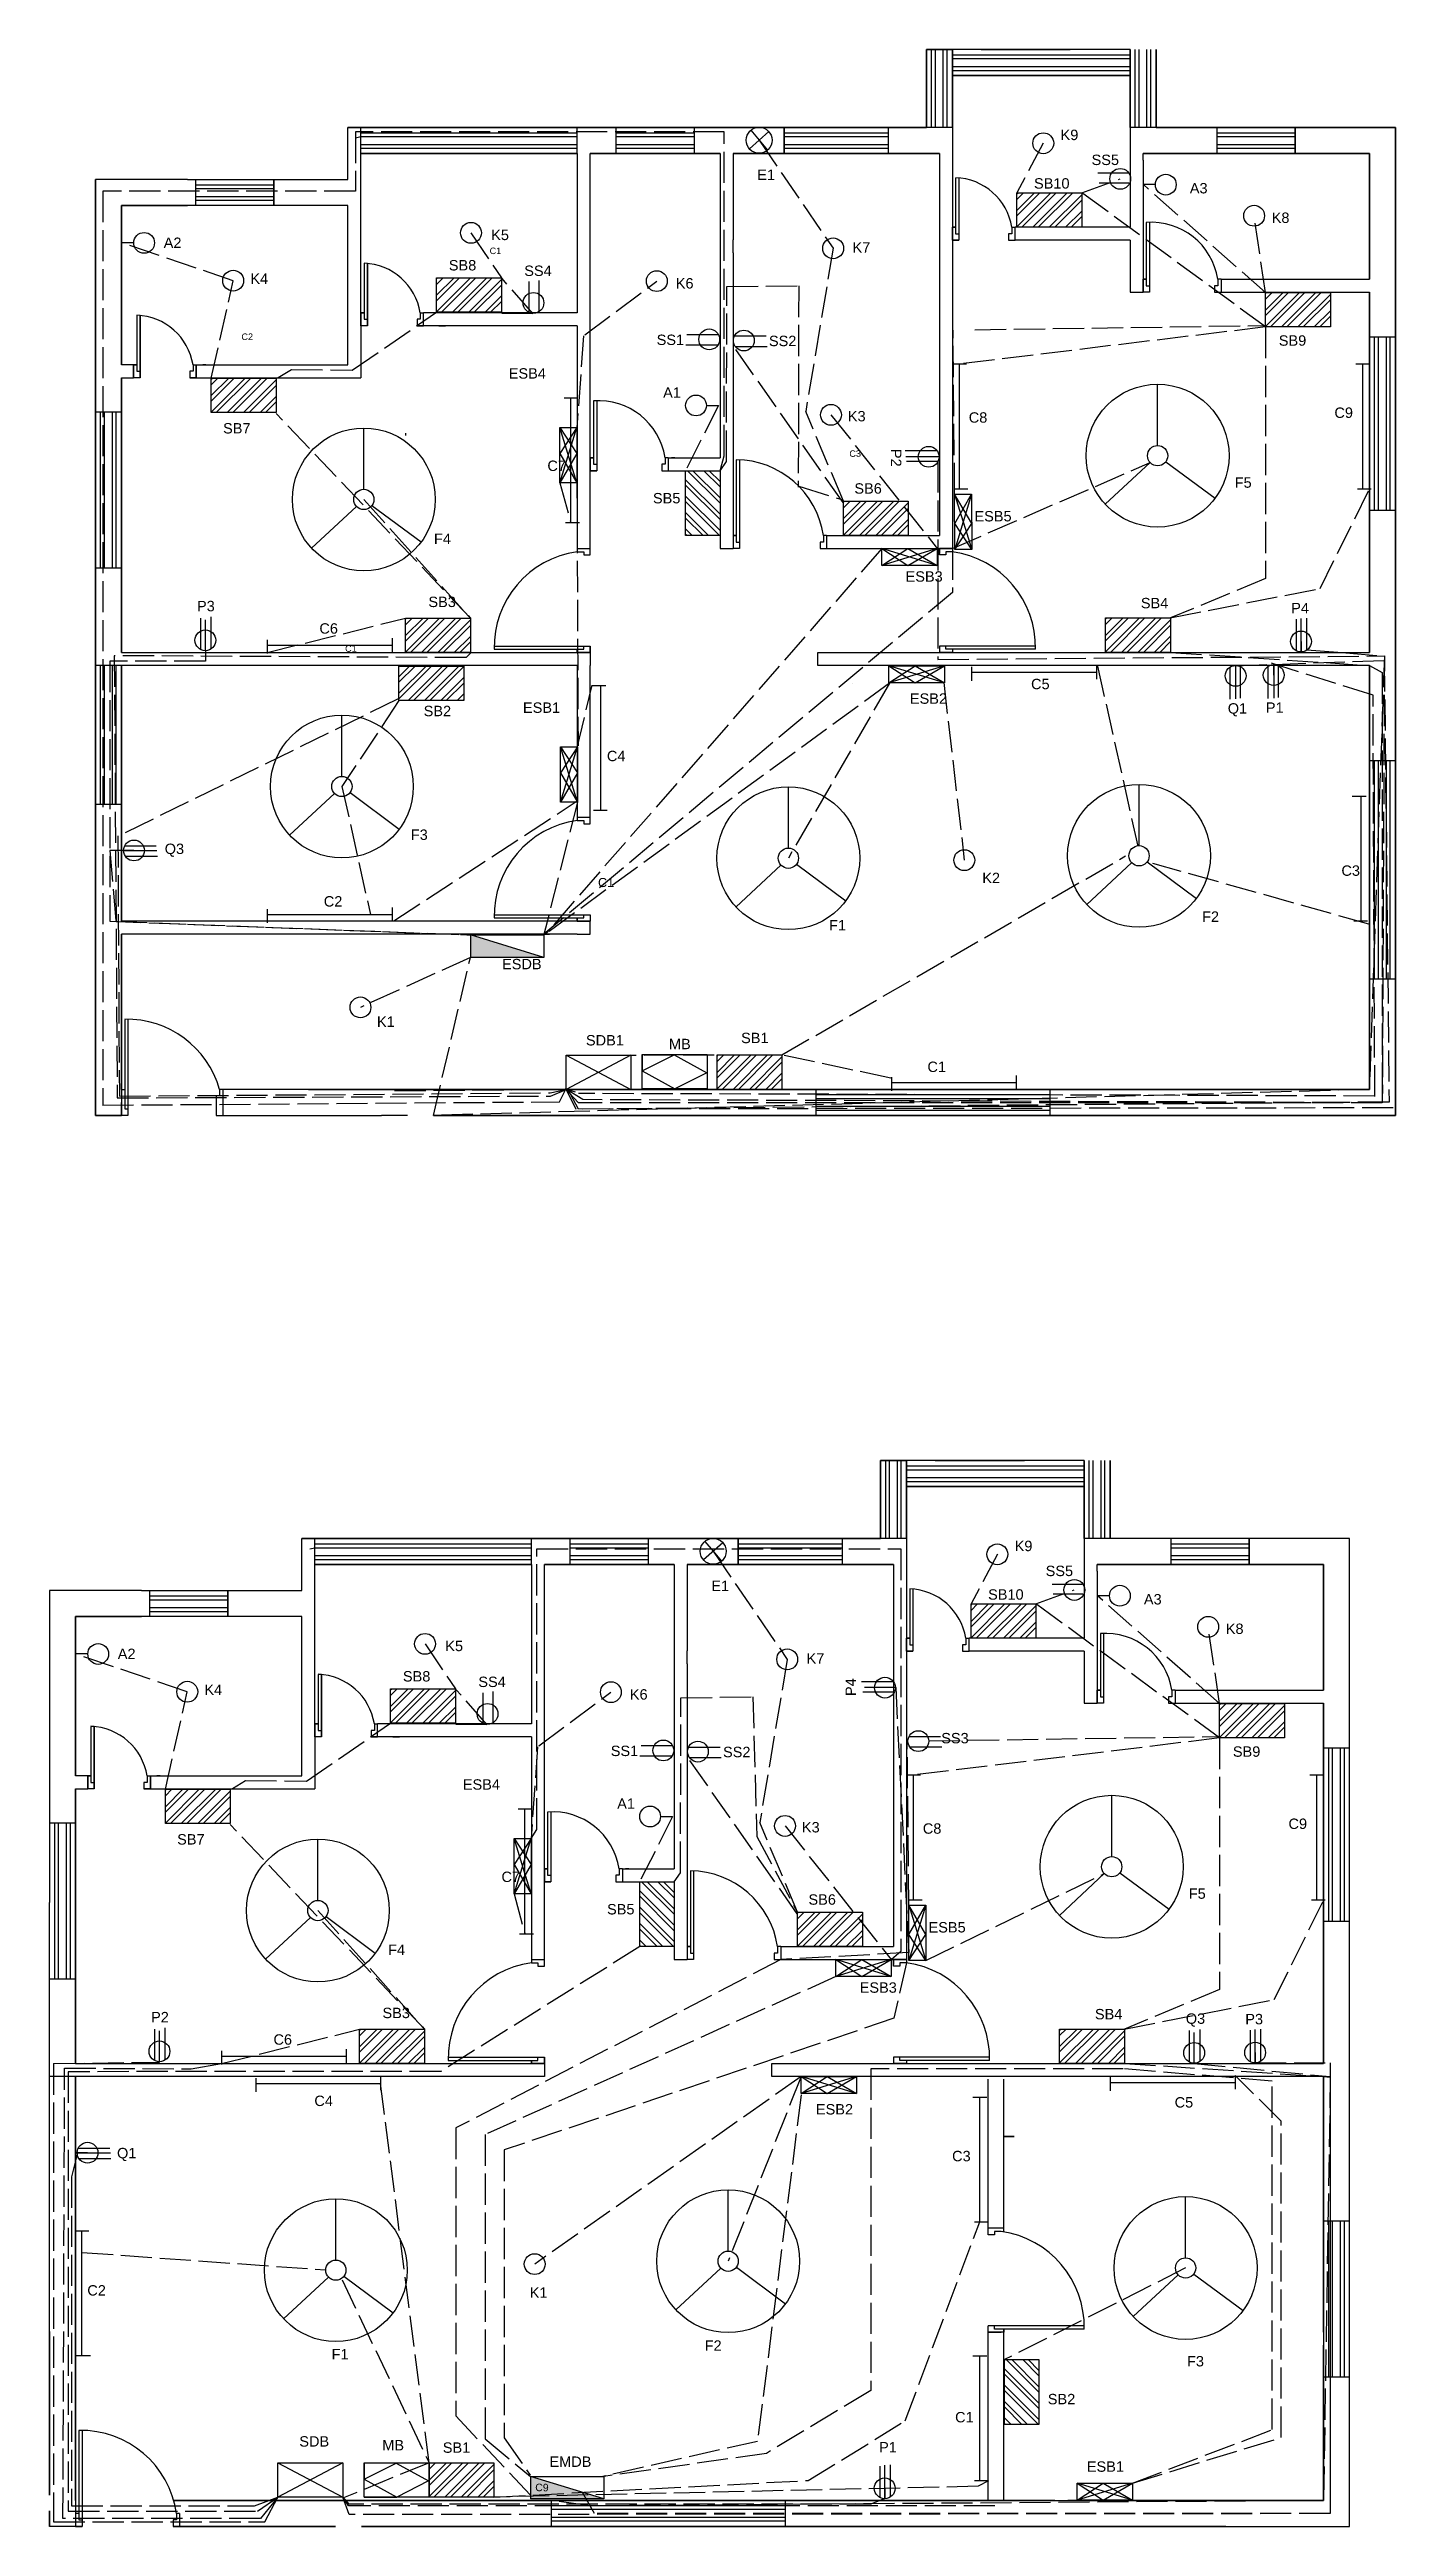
# Model space of a CAD drawing. Header units: millimetres. Extents: x 3825 to 4342, y 1227 to 2179.
import ezdxf

# ---------------------------------------------------------------- set-up
doc = ezdxf.new("R2010")
doc.units = ezdxf.units.MM
doc.linetypes.add('ACAD_ISO02W100', pattern=[15, 12, -3])
for name, color, linetype in [('conduit', 7, 'ACAD_ISO02W100'), ('doors', 6, 'Continuous'), ('emconduit', 1, 'ACAD_ISO02W100'), ('emfittings', 7, 'Continuous'), ('fittinglabels', 7, 'Continuous'), ('fittings', 7, 'Continuous'), ('windows', 40, 'Continuous')]:
    doc.layers.add(name, color=color, linetype=linetype)
doc.styles.get("Standard").update_dxf_attribs({"font": 'arial.ttf'})

msp = doc.modelspace()

# ---------------------------------------------------------------- texts
at = {"char_height": 4, "attachment_point": 1}
for insert in [(4096.71, 2133.15), (4079.05, 1590.38)]:
    msp.add_mtext_dynamic_manual_height_columns('E1', width=6.873, gutter_width=20, heights=[0], dxfattribs=dict(at, insert=insert))
at = {"layer": 'conduit'}
for s, p in [('C1', (3993.79, 2100.64)), ('C2', (3898.33, 2067.6)), ('C1', (3938.19, 1947.65))]:
    msp.add_text(s, height=2.5, dxfattribs=at).set_placement(p)
for s, height, rotation, p in [('C3', 2.5, 1.12186, (4132.17, 2022.61)), ('C9', 2.891, 358.9405, (4011.31, 1240.17))]:
    msp.add_text(s, height=height, rotation=rotation, dxfattribs=at).set_placement(p)
at = {"layer": 'conduit', "insert": (4035.46, 1860.66), "char_height": 3.487, "attachment_point": 1}
msp.add_mtext_dynamic_manual_height_columns('C1', width=20.5029, gutter_width=17.43, heights=[0], dxfattribs=at)
at = {"layer": 'emfittings', "insert": (4155.42, 1931.67), "char_height": 4, "attachment_point": 1}
msp.add_mtext_dynamic_manual_height_columns('ESB2', width=9.9942, gutter_width=12.5, heights=[0], dxfattribs=at)
at = {"layer": 'fittinglabels', "char_height": 4}
for s, width, gutter_width, heights, insert, attachment_point in [('K9', 6.6164, 12.5, [0], (4213.38, 2148.49), 1), ('SS5', 6.9502, 12.5, [2.59], (4225.3, 2138.89), 1), ('SB10', 10.7865, 12.5, [3.5], (4203.16, 2129.83), 1), ('A3', 6.1268, 12.5, [0], (4263.08, 2127.97), 1), ('K8', 6.6164, 12.5, [0], (4294.59, 2116.63), 1), ('A2', 6.1268, 12.5, [0], (3868.42, 2107), 1), ('K5', 6.6164, 12.5, [0], (3994.39, 2110.02), 1), ('SB8', 10.7865, 12.5, [3.96], (3978.09, 2098.35), 1), ('SS4', 6.3911, 12.5, [2.59], (4007.1, 2096.23), 1), ('K7', 6.6164, 12.5, [0], (4133.36, 2105.21), 1), ('K4', 6.6164, 12.5, [0], (3901.75, 2093.19), 1), ('K6', 6.6164, 12.5, [0], (4065.38, 2091.39), 1), ('SS1', 9.9847, 12.5, [0], (4068.59, 2069.67), 3), ('SS2', 9.9847, 12.5, [0], (4101.21, 2069.23), 1), ('SB9', 10.7865, 12.5, [23.01], (4297.31, 2069.4), 1), ('ESB4', 9.9942, 12.5, [0], (4001.14, 2056.74), 1), ('A1', 6.1268, 12.5, [0], (4060.51, 2049.38), 1), ('K3', 6.6164, 12.5, [0], (4131.56, 2040.29), 1), ('C8', 12.5171, 12.5, [0], (4178.06, 2039.79), 1), ('C9', 12.5171, 12.5, [0], (4318.7, 2041.63), 1), ('SB7', 10.7865, 12.5, [3.5], (3891.26, 2035.63), 1), ('C7', 12.5171, 12.5, [0], (4016, 2021.22), 1), ('SB6', 10.7865, 12.5, [3.5], (4134.07, 2012.49), 1), ('F5', 6.164, 12.5, [0], (4280.35, 2014.76), 1), ('SB5', 10.7865, 12.5, [3.5], (4056.6, 2008.75), 1), ('F4', 7.0647, 12.5, [0], (3972.38, 1993.12), 1), ('ESB3', 9.9942, 12.5, [0], (4153.77, 1978.63), 1), ('P3', 9.9847, 12.5, [0], (3881.23, 1967.26), 1), ('SB3', 10.7865, 12.5, [3.5], (3970.23, 1968.87), 1), ('SB4', 10.7865, 12.5, [3.5], (4244.26, 1968.4), 1), ('P4', 9.9847, 12.5, [0], (4302.09, 1966.49), 1), ('C6', 12.5171, 12.5, [0], (3928.31, 1958.64), 1), ('C5', 12.5171, 12.5, [0], (4202.03, 1937.27), 1), ('SB2', 10.7865, 12.5, [3.5], (3968.41, 1926.89), 1), ('ESB1', 9.9942, 12.5, [0], (4006.61, 1928.18), 1), ('Q1', 9.9847, 12.5, [0], (4277.68, 1927.88), 1), ('P1', 9.9847, 12.5, [0], (4292.34, 1928.19), 1), ('C4', 12.5171, 12.5, [0], (4038.89, 1909.59), 1), ('F3', 7.1694, 12.5, [2.55], (3963.48, 1879.31), 1), ('Q3', 9.9847, 12.5, [0], (3868.82, 1873.88), 1), ('K2', 6.6164, 12.5, [0], (4183.27, 1862.68), 1), ('C3', 12.5171, 12.5, [0], (4321.39, 1865.49), 1), ('C2', 12.5171, 12.5, [0], (3930, 1853.67), 1), ('F1', 18.96, 22.66, [0], (4124.33, 1844.47), 1), ('F2', 8.3238, 12.5, [0], (4267.8, 1847.78), 1), ('ESDB', 12.8042, 12.5, [0], (3998.57, 1829.54), 1), ('K1', 6.6164, 12.5, [0], (3950.45, 1807.38), 1), ('SB1', 10.7865, 12.5, [3.5], (4090.5, 1801.13), 1), ('SDB1', 15.0863, 12.5, [0], (4030.83, 1800.24), 1), ('MB', 11.3147, 12.5, [0], (4062.75, 1798.79), 1), ('C1', 12.5171, 12.5, [0], (4162.17, 1790.03), 1), ('K9', 6.6164, 12.5, [0], (4195.72, 1605.73), 1), ('SS5', 6.9502, 12.5, [2.59], (4207.64, 1596.13), 1), ('SB10', 10.7865, 12.5, [3.5], (4185.5, 1587.06), 1), ('A3', 6.1268, 12.5, [0], (4245.42, 1585.21), 1), ('K8', 6.6164, 12.5, [0], (4276.93, 1573.87), 1), ('A2', 6.1268, 12.5, [0], (3850.76, 1564.23), 1), ('K5', 6.6164, 12.5, [0], (3976.73, 1567.26), 1), ('SB8', 10.7865, 12.5, [3.96], (3960.43, 1555.59), 1), ('SS4', 6.3911, 12.5, [2.59], (3989.44, 1553.46), 1), ('K7', 6.6164, 12.5, [0], (4115.7, 1562.45), 1), ('K4', 6.6164, 12.5, [0], (3884.08, 1550.43), 1), ('K6', 6.6164, 12.5, [0], (4047.72, 1548.62), 1), ('SS1', 9.9847, 12.5, [0], (4050.93, 1526.91), 3), ('SS2', 9.9847, 12.5, [0], (4083.55, 1526.47), 1), ('SS3', 9.9847, 12.5, [4.14], (4167.48, 1531.8), 1), ('SB9', 10.7865, 12.5, [23.01], (4279.65, 1526.64), 1), ('ESB4', 9.9942, 12.5, [0], (3983.48, 1513.98), 1), ('A1', 6.1268, 12.5, [0], (4042.85, 1506.62), 1), ('K3', 6.6164, 12.5, [0], (4113.9, 1497.53), 1), ('C8', 12.5171, 12.5, [0], (4160.4, 1497.03), 1), ('C9', 12.5171, 12.5, [0], (4301.04, 1498.87), 1), ('SB7', 10.7865, 12.5, [3.5], (3873.6, 1492.87), 1), ('C7', 12.5171, 12.5, [0], (3998.34, 1478.46), 1), ('SB6', 10.7865, 12.5, [3.5], (4116.41, 1469.73), 1), ('F5', 6.164, 12.5, [0], (4262.69, 1472), 1), ('SB5', 10.7865, 12.5, [3.5], (4038.94, 1465.99), 1), ('F4', 7.0647, 12.5, [0], (3954.72, 1450.36), 1), ('ESB3', 9.9942, 12.5, [0], (4136.11, 1435.87), 1), ('P2', 9.9847, 12.5, [0], (3863.57, 1424.5), 1), ('SB3', 10.7865, 12.5, [3.5], (3952.57, 1426.1), 1), ('SB4', 10.7865, 12.5, [3.5], (4226.6, 1425.64), 1), ('Q3', 9.9847, 12.5, [0], (4261.54, 1423.91), 1), ('P3', 9.9847, 12.5, [0], (4284.43, 1423.73), 1), ('C6', 12.5171, 12.5, [0], (3910.65, 1415.88), 1), ('C4', 12.5171, 12.5, [0], (3926.37, 1392.29), 1), ('C5', 12.5171, 12.5, [14.99], (4257.25, 1391.71), 1), ('ESB2', 9.9942, 12.5, [0], (4119.28, 1389.04), 1), ('Q1', 8.1972, 20, [0], (3850.48, 1372.19), 1), ('C3', 12.5171, 12.5, [0], (4171.66, 1371.05), 1), ('C2', 12.5171, 12.5, [0], (3839.05, 1319.39), 1), ('K1', 10.0851, 12.5, [0], (4009.2, 1318.55), 1), ('F2', 8.3238, 12.5, [0], (4076.49, 1298.16), 1), ('F1', 18.96, 22.66, [0], (3933.02, 1294.84), 1), ('F3', 8.3238, 12.5, [0], (4262.01, 1292.13), 1), ('SB2', 11.4259, 12.5, [0], (4208.46, 1277.57), 1), ('C1', 12.5171, 12.5, [0], (4172.81, 1270.61), 1), ('SDB', 15.0863, 12.5, [0], (3920.58, 1261.29), 1), ('MB', 11.3147, 12.5, [0], (3952.49, 1259.84), 1), ('SB1', 11.4259, 12.5, [0], (3975.77, 1258.91), 1), ('P1', 8.1972, 20, [0], (4143.57, 1259.06), 1), ('EMDB', 12.8042, 12.5, [0], (4016.79, 1253.49), 1), ('ESB1', 9.9942, 12.5, [0], (4223.48, 1251.61), 1)]:
    msp.add_mtext_dynamic_manual_height_columns(s, width=width, gutter_width=gutter_width, heights=heights, dxfattribs=dict(at, insert=insert, attachment_point=attachment_point))
at = {"layer": 'fittinglabels', "char_height": 4, "attachment_point": 1}
for s, width, heights, insert, rotation in [('P2', 9.9847, [4.02], (4152.14, 2025.69), 270), ('ESB5', 9.9942, [0], (4180.26, 2001.8), 0.085), ('P4', 9.9847, [0], (4130.66, 1546), 90), ('ESB5', 9.9942, [0], (4162.59, 1459.03), 0.085)]:
    msp.add_mtext_dynamic_manual_height_columns(s, width=width, gutter_width=12.5, heights=heights, dxfattribs=dict(at, insert=insert, rotation=rotation))

# ---------------------------------------------------------------- hatches: boundary and pattern name
at = {"layer": 'emfittings', "true_color": 0x000000}
h = msp.add_hatch(color=18, dxfattribs=at)
h.dxf.hatch_style = 1
h.paths.add_polyline_path([(3986.37, 1838.76), (3986.37, 1830.09), (4014.6, 1830.09)])
h = msp.add_hatch(color=18, dxfattribs=at)
h.dxf.hatch_style = 1
h.paths.add_polyline_path([(4009.5, 1245.82), (4009.5, 1237.15), (4037.74, 1237.15)])
at = {"layer": 'fittings'}
h = msp.add_hatch(dxfattribs=at)
h.set_pattern_fill('ANSI32', color=256, scale=0.468168)
h.set_pattern_definition([(45, (2816.612, 1595.1353), (-3.1532, 3.1532), []), (45, (2818.7142, 1595.1353), (-3.1532, 3.1532), [])])
h.paths.add_polyline_path([(4196.6, 2124.19), (4196.6, 2110.96), (4221.56, 2110.96), (4221.56, 2124.19)])
h = msp.add_hatch(dxfattribs=at)
h.set_pattern_fill('ANSI32', color=256, scale=0.468168)
h.set_pattern_definition([(45, (2593.358, 1562.4752), (-3.1532, 3.1532), []), (45, (2595.46, 1562.4752), (-3.1532, 3.1532), [])])
h.paths.add_polyline_path([(3973.35, 2091.53), (3973.35, 2078.3), (3998.3, 2078.3), (3998.3, 2091.53)])
h = msp.add_hatch(dxfattribs=at)
h.set_pattern_fill('ANSI32', color=256, scale=0.468168)
h.set_pattern_definition([(45, (2912.22, 1556.7934), (-3.1532, 3.1532), []), (45, (2914.322, 1556.7934), (-3.1532, 3.1532), [])])
h.paths.add_polyline_path([(4292.21, 2085.85), (4292.21, 2072.62), (4317.16, 2072.62), (4317.16, 2085.85)])
h = msp.add_hatch(dxfattribs=at)
h.set_pattern_fill('ANSI32', color=256, scale=0.468168)
h.set_pattern_definition([(45, (2506.7454, 1523.8727), (-3.1532, 3.1532), []), (45, (2508.8475, 1523.8727), (-3.1532, 3.1532), [])])
h.paths.add_polyline_path([(3886.74, 2052.93), (3886.74, 2039.7), (3911.69, 2039.7), (3911.69, 2052.93)])
h = msp.add_hatch(dxfattribs=at)
h.set_pattern_fill('ANSI32', color=256, scale=0.468168, angle=90)
h.set_pattern_definition([(135, (4598.224, 612.383), (-3.1532, -3.1532), []), (135, (4598.224, 614.485), (-3.1532, -3.1532), [])])
h.paths.add_polyline_path([(4069.17, 1992.38), (4082.4, 1992.38), (4082.4, 2017.33), (4069.17, 2017.33)])
h = msp.add_hatch(dxfattribs=at)
h.set_pattern_fill('ANSI32', color=256, scale=0.468168)
h.set_pattern_definition([(45, (2749.8774, 1476.563), (-3.1532, 3.1532), []), (45, (2751.9795, 1476.563), (-3.1532, 3.1532), [])])
h.paths.add_polyline_path([(4129.87, 2005.62), (4129.87, 1992.39), (4154.82, 1992.39), (4154.82, 2005.62)])
h = msp.add_hatch(dxfattribs=at)
h.set_pattern_fill('ANSI32', color=256, scale=0.468168)
h.set_pattern_definition([(45, (2581.449, 1431.55), (-3.1532, 3.1532), []), (45, (2583.5513, 1431.55), (-3.1532, 3.1532), [])])
h.paths.add_polyline_path([(3961.44, 1960.61), (3961.44, 1947.38), (3986.39, 1947.38), (3986.39, 1960.61)])
h = msp.add_hatch(dxfattribs=at)
h.set_pattern_fill('ANSI32', color=256, scale=0.468168)
h.set_pattern_definition([(45, (2850.6934, 1431.623), (-3.1532, 3.1532), []), (45, (2852.7955, 1431.623), (-3.1532, 3.1532), [])])
h.paths.add_polyline_path([(4230.69, 1960.68), (4230.69, 1947.45), (4255.64, 1947.45), (4255.64, 1960.68)])
h = msp.add_hatch(dxfattribs=at)
h.set_pattern_fill('ANSI32', color=256, scale=0.468168, angle=180)
h.set_pattern_definition([(225, (5363.8366, 2457.974), (3.1532, -3.1532), []), (225, (5361.7345, 2457.974), (3.1532, -3.1532), [])])
h.paths.add_polyline_path([(3983.84, 1928.92), (3983.84, 1942.15), (3958.89, 1942.15), (3958.89, 1928.92)])
h = msp.add_hatch(dxfattribs=at)
h.set_pattern_fill('ANSI32', color=256, scale=0.468168)
h.set_pattern_definition([(45, (2701.285, 1263.5196), (-3.1532, 3.1532), []), (45, (2703.387, 1263.5196), (-3.1532, 3.1532), [])])
h.paths.add_polyline_path([(4081.28, 1792.58), (4081.28, 1779.35), (4106.23, 1779.35), (4106.23, 1792.58)])
h = msp.add_hatch(dxfattribs=at)
h.set_pattern_fill('ANSI32', color=256, scale=0.468168)
h.set_pattern_definition([(45, (2798.951, 1052.3706), (-3.1532, 3.1532), []), (45, (2801.0533, 1052.3706), (-3.1532, 3.1532), [])])
h.paths.add_polyline_path([(4178.94, 1581.43), (4178.94, 1568.2), (4203.89, 1568.2), (4203.89, 1581.43)])
h = msp.add_hatch(dxfattribs=at)
h.set_pattern_fill('ANSI32', color=256, scale=0.468168)
h.set_pattern_definition([(45, (2575.697, 1019.7105), (-3.1532, 3.1532), []), (45, (2577.799, 1019.7105), (-3.1532, 3.1532), [])])
h.paths.add_polyline_path([(3955.69, 1548.77), (3955.69, 1535.54), (3980.64, 1535.54), (3980.64, 1548.77)])
h = msp.add_hatch(dxfattribs=at)
h.set_pattern_fill('ANSI32', color=256, scale=0.468168)
h.set_pattern_definition([(45, (2894.559, 1014.0287), (-3.1532, 3.1532), []), (45, (2896.661, 1014.0287), (-3.1532, 3.1532), [])])
h.paths.add_polyline_path([(4274.55, 1543.09), (4274.55, 1529.86), (4299.5, 1529.86), (4299.5, 1543.09)])
h = msp.add_hatch(dxfattribs=at)
h.set_pattern_fill('ANSI32', color=256, scale=0.468168)
h.set_pattern_definition([(45, (2489.0845, 981.108), (-3.1532, 3.1532), []), (45, (2491.1866, 981.108), (-3.1532, 3.1532), [])])
h.paths.add_polyline_path([(3869.08, 1510.16), (3869.08, 1496.94), (3894.03, 1496.94), (3894.03, 1510.16)])
h = msp.add_hatch(dxfattribs=at)
h.set_pattern_fill('ANSI32', color=256, scale=0.468168, angle=90)
h.set_pattern_definition([(135, (4580.563, 69.618), (-3.1532, -3.1532), []), (135, (4580.563, 71.7203), (-3.1532, -3.1532), [])])
h.paths.add_polyline_path([(4051.51, 1449.61), (4064.73, 1449.61), (4064.73, 1474.56), (4051.51, 1474.56)])
h = msp.add_hatch(dxfattribs=at)
h.set_pattern_fill('ANSI32', color=256, scale=0.468168)
h.set_pattern_definition([(45, (2732.2164, 933.7985), (-3.1532, 3.1532), []), (45, (2734.3186, 933.7985), (-3.1532, 3.1532), [])])
h.paths.add_polyline_path([(4112.21, 1462.86), (4112.21, 1449.63), (4137.16, 1449.63), (4137.16, 1462.86)])
h = msp.add_hatch(dxfattribs=at)
h.set_pattern_fill('ANSI32', color=256, scale=0.468168)
h.set_pattern_definition([(45, (2563.7883, 888.7852), (-3.1532, 3.1532), []), (45, (2565.8904, 888.7852), (-3.1532, 3.1532), [])])
h.paths.add_polyline_path([(3943.78, 1417.84), (3943.78, 1404.61), (3968.73, 1404.61), (3968.73, 1417.84)])
h = msp.add_hatch(dxfattribs=at)
h.set_pattern_fill('ANSI32', color=256, scale=0.468168)
h.set_pattern_definition([(45, (2833.0325, 888.8582), (-3.1532, 3.1532), []), (45, (2835.1346, 888.8582), (-3.1532, 3.1532), [])])
h.paths.add_polyline_path([(4213.03, 1417.92), (4213.03, 1404.69), (4237.98, 1404.69), (4237.98, 1417.92)])
h = msp.add_hatch(dxfattribs=at)
h.set_pattern_fill('ANSI32', color=256, scale=0.468168, angle=90)
h.set_pattern_definition([(135, (4720.8563, -114.2035), (-3.1532, -3.1532), []), (135, (4720.8563, -112.1014), (-3.1532, -3.1532), [])])
h.paths.add_polyline_path([(4191.8, 1265.79), (4205.03, 1265.79), (4205.03, 1290.74), (4191.8, 1290.74)])
h = msp.add_hatch(dxfattribs=at)
h.set_pattern_fill('ANSI32', color=256, scale=0.468168)
h.set_pattern_definition([(45, (2590.474, 722.0536), (-3.1532, 3.1532), []), (45, (2592.576, 722.0536), (-3.1532, 3.1532), [])])
h.paths.add_polyline_path([(3970.47, 1251.11), (3970.47, 1237.88), (3995.42, 1237.88), (3995.42, 1251.11)])

# ---------------------------------------------------------------- linework, layer by layer
for p, q in [((4171.78, 2179.32), (4161.78, 2179.32)), ((4161.78, 2169.32), (4161.78, 2179.32)), ((4171.78, 2179.32), (4161.78, 2179.32)), ((4171.78, 2149.32), (4171.78, 2179.32)), ((4250.09, 2149.32), (4250.09, 2179.32)), ((4161.78, 2149.32), (4161.78, 2169.32)), ((4161.78, 2149.32), (4161.78, 2169.32)), ((4171.78, 2149.32), (4171.78, 2169.32)), ((4240.09, 2149.32), (4240.09, 2169.32)), ((3939.27, 2129.32), (3939.27, 2149.32)), ((3944.27, 2149.32), (3939.27, 2149.32)), ((4171.78, 2149.32), (4171.78, 2136.82)), ((4240.09, 2149.32), (4240.09, 2139.32)), ((4342.18, 2149.32), (4250.09, 2149.32)), ((4342.18, 2149.32), (4250.09, 2149.32)), ((3944.27, 2078.05), (3944.27, 2139.32)), ((3944.27, 2139.32), (4027.49, 2139.32)), ((4027.49, 2139.32), (4027.49, 2078.05)), ((4082.4, 2139.32), (4032.49, 2139.32)), ((4032.49, 2073.05), (4032.49, 2139.32)), ((4082.4, 2139.32), (4082.4, 2022.33)), ((4082.4, 2139.32), (4082.4, 2022.33)), ((4166.78, 2139.32), (4087.4, 2139.32)), ((4087.4, 2139.32), (4087.4, 2106.08)), ((4332.18, 2139.32), (4245.09, 2139.32)), ((4245.09, 2136.82), (4245.09, 2139.32)), ((4332.18, 2139.32), (4332.18, 2090.97)), ((4332.18, 2139.32), (4332.18, 2090.97)), ((3877.55, 2129.32), (3842.18, 2129.32)), ((3877.55, 2129.32), (3911.88, 2129.32)), ((3911.88, 2129.32), (3939.27, 2129.32)), ((3852.18, 2119.32), (3852.18, 2058.05)), ((3939.27, 2119.32), (3852.18, 2119.32)), ((3852.18, 2119.32), (3877.55, 2119.32)), ((3939.27, 2058.05), (3939.27, 2119.32)), ((4087.4, 2101.08), (4087.4, 2106.08)), ((4087.4, 2101.08), (4087.4, 2106.08)), ((4240.09, 2110.97), (4195.87, 2110.97)), ((4195.87, 2105.97), (4195.87, 2110.97)), ((4240.09, 2105.97), (4195.87, 2105.97)), ((4240.09, 2105.97), (4240.09, 2085.97)), ((4087.4, 2101.08), (4087.4, 2017.33)), ((4087.4, 2101.08), (4087.4, 2017.33)), ((4245.09, 2090.97), (4245.09, 2085.97)), ((4275.11, 2090.97), (4332.18, 2090.97)), ((4275.11, 2090.97), (4275.11, 2085.97)), ((3944.27, 2078.05), (3944.27, 2073.05)), ((4027.49, 2078.05), (3968.36, 2078.05)), ((3968.36, 2073.05), (3968.36, 2078.05)), ((3976.78, 2078.05), (3975.53, 2078.05)), ((4240.09, 2085.97), (4245.09, 2085.97)), ((4275.11, 2085.97), (4332.18, 2085.97)), ((4332.18, 2085.97), (4332.18, 1947.38)), ((4332.18, 2085.97), (4332.18, 1947.38)), ((3944.27, 2073.05), (3944.27, 2053.05)), ((4027.49, 2073.05), (3968.36, 2073.05)), ((3974.28, 2073.05), (3976.78, 2073.05)), ((4027.49, 2073.05), (4027.49, 1987.4)), ((4027.49, 2073.05), (4027.49, 1987.4)), ((4032.49, 2022.33), (4032.49, 2073.05)), ((4032.49, 2022.33), (4032.49, 2073.05)), ((3856.86, 2058.05), (3852.18, 2058.05)), ((3856.86, 2058.05), (3856.86, 2053.05)), ((3880.95, 2058.05), (3939.27, 2058.05)), ((3880.95, 2058.05), (3880.95, 2053.05)), ((3884.68, 2058.05), (3883.43, 2058.05)), ((3905.39, 2058.15), (3905.39, 2058.13)), ((3852.18, 2053.05), (3852.18, 1947.38)), ((3852.18, 2053.05), (3856.86, 2053.05)), ((3880.95, 2053.05), (3939.27, 2053.05)), ((3880.95, 2053.05), (3944.27, 2053.05)), ((3882.18, 2053.05), (3884.68, 2053.05)), ((4032.49, 2022.33), (4032.49, 2017.33)), ((4062.51, 2022.33), (4082.4, 2022.33)), ((4062.51, 2022.33), (4062.51, 2017.33)), ((4064.99, 2022.33), (4063.74, 2022.33)), ((4064.99, 2022.33), (4063.74, 2022.33)), ((4032.49, 1987.4), (4032.49, 2017.33)), ((4032.49, 1987.4), (4032.49, 2017.33)), ((4062.49, 2017.33), (4064.99, 2017.33)), ((4062.49, 2017.33), (4064.99, 2017.33)), ((4062.51, 2017.33), (4082.4, 2017.33)), ((4062.51, 2017.33), (4082.4, 2017.33)), ((4082.4, 2017.33), (4082.4, 1987.39)), ((4082.4, 2017.33), (4082.4, 1987.39)), ((4087.4, 2017.33), (4087.4, 1987.39)), ((4087.4, 1992.39), (4087.4, 1987.39)), ((4123.41, 1992.39), (4166.78, 1992.39)), ((4123.41, 1992.39), (4166.78, 1992.39)), ((4123.41, 1992.39), (4123.41, 1987.39)), ((4027.49, 1987.4), (4032.49, 1987.4)), ((4082.4, 1987.39), (4087.4, 1987.39)), ((4082.4, 1987.39), (4087.4, 1987.39)), ((4123.41, 1987.39), (4166.78, 1987.39)), ((4123.41, 1987.39), (4166.78, 1987.39)), ((4166.78, 1987.39), (4171.78, 1987.39)), ((3852.18, 1947.38), (3939.27, 1947.38)), ((3939.27, 1947.38), (4027.49, 1947.38)), ((4032.49, 1947.38), (4027.49, 1947.38)), ((4032.49, 1947.38), (4032.49, 1942.38)), ((4119.98, 1947.38), (4166.78, 1947.38)), ((4119.98, 1942.38), (4119.98, 1947.38)), ((4119.98, 1944.88), (4119.98, 1944.88)), ((4171.78, 1947.38), (4166.78, 1947.38)), ((4171.78, 1947.38), (4332.18, 1947.38)), ((3852.18, 1942.38), (3852.18, 1844.02)), ((4027.49, 1942.38), (3852.18, 1942.38)), ((4027.49, 1942.38), (4027.49, 1884.04)), ((4032.49, 1884.04), (4032.49, 1942.38)), ((4332.18, 1942.38), (4119.98, 1942.38)), ((4332.18, 1942.38), (4332.18, 1779.32)), ((4332.18, 1942.38), (4332.18, 1779.32)), ((4027.49, 1884.04), (4032.49, 1884.04)), ((4027.49, 1844.02), (3852.18, 1844.02)), ((3852.18, 1839.02), (3852.18, 1779.32)), ((4027.49, 1839.02), (3852.18, 1839.02)), ((4027.49, 1844.02), (4032.49, 1844.02)), ((4027.49, 1839.02), (4032.49, 1839.02)), ((4032.49, 1839.02), (4032.49, 1844.02)), ((3842.18, 1779.34), (3842.18, 1779.32)), ((3852.18, 1779.32), (3852.18, 1769.34)), ((4332.18, 1779.32), (3891.16, 1779.32)), ((3891.16, 1779.32), (3891.16, 1769.34)), ((4332.18, 1779.34), (3924.18, 1779.34)), ((3962.18, 1779.34), (3962.18, 1779.32)), ((3972.18, 1779.34), (3972.18, 1779.32)), ((4153.21, 1779.34), (4153.21, 1779.32)), ((4332.18, 1779.34), (4179.23, 1779.34)), ((3891.16, 1769.34), (3952.18, 1769.34)), ((3891.16, 1769.34), (3952.18, 1769.34)), ((3962.18, 1769.34), (3952.18, 1769.34)), ((3962.18, 1769.34), (3952.18, 1769.34)), ((4332.18, 1769.34), (3972.18, 1769.34)), ((4332.18, 1769.34), (3972.18, 1769.34)), ((4154.12, 1636.56), (4144.12, 1636.56)), ((4144.12, 1626.56), (4144.12, 1636.56)), ((4154.12, 1636.56), (4144.12, 1636.56)), ((4154.12, 1606.56), (4154.12, 1636.56)), ((4232.43, 1606.56), (4232.43, 1636.56)), ((4144.12, 1606.56), (4144.12, 1626.56)), ((4144.12, 1606.56), (4144.12, 1626.56)), ((4154.12, 1606.56), (4154.12, 1626.56)), ((4222.43, 1606.56), (4222.43, 1626.56)), ((3921.61, 1586.56), (3921.61, 1606.56)), ((3926.61, 1606.56), (3921.61, 1606.56)), ((4154.12, 1606.56), (4154.12, 1594.06)), ((4222.43, 1606.56), (4222.43, 1596.56)), ((4324.52, 1606.56), (4232.43, 1606.56)), ((4324.52, 1606.56), (4232.43, 1606.56)), ((3926.61, 1535.29), (3926.61, 1596.56)), ((3926.61, 1596.56), (4009.83, 1596.56)), ((4009.83, 1596.56), (4009.83, 1535.29)), ((4064.73, 1596.56), (4014.83, 1596.56)), ((4014.83, 1530.29), (4014.83, 1596.56)), ((4064.73, 1596.56), (4064.73, 1479.56)), ((4064.73, 1596.56), (4064.73, 1479.56)), ((4149.12, 1596.56), (4069.73, 1596.56)), ((4069.73, 1596.56), (4069.73, 1563.32)), ((4314.52, 1596.56), (4227.43, 1596.56)), ((4227.43, 1594.06), (4227.43, 1596.56)), ((4314.52, 1596.56), (4314.52, 1548.2)), ((4314.52, 1596.56), (4314.52, 1548.2)), ((3859.89, 1586.56), (3824.52, 1586.56)), ((3824.52, 1586.56), (3824.52, 1466.57)), ((3859.89, 1586.56), (3894.22, 1586.56)), ((3894.22, 1586.56), (3921.61, 1586.56)), ((4324.52, 1226.57), (4324.52, 1586.56)), ((4324.52, 1226.57), (4324.52, 1586.56)), ((4324.52, 1226.57), (4324.52, 1586.56)), ((4324.52, 1226.57), (4324.52, 1586.56)), ((3834.52, 1576.56), (3834.52, 1515.29)), ((3921.61, 1576.56), (3834.52, 1576.56)), ((3834.52, 1576.56), (3859.89, 1576.56)), ((3921.61, 1515.29), (3921.61, 1576.56)), ((4069.73, 1558.32), (4069.73, 1563.32)), ((4069.73, 1558.32), (4069.73, 1563.32)), ((4222.43, 1568.2), (4178.21, 1568.2)), ((4178.21, 1563.2), (4178.21, 1568.2)), ((4222.43, 1563.2), (4178.21, 1563.2)), ((4222.43, 1563.2), (4222.43, 1543.2)), ((4069.73, 1558.32), (4069.73, 1474.56)), ((4069.73, 1558.32), (4069.73, 1474.56)), ((4227.43, 1548.2), (4227.43, 1543.2)), ((4257.45, 1548.2), (4314.52, 1548.2)), ((4257.45, 1548.2), (4257.45, 1543.2)), ((3926.61, 1535.29), (3926.61, 1530.29)), ((4009.83, 1535.29), (3950.7, 1535.29)), ((3950.7, 1530.29), (3950.7, 1535.29)), ((3959.11, 1535.29), (3957.86, 1535.29)), ((4222.43, 1543.2), (4227.43, 1543.2)), ((4257.45, 1543.2), (4314.52, 1543.2)), ((4314.52, 1543.2), (4314.52, 1404.61)), ((4314.52, 1543.2), (4314.52, 1404.61)), ((3926.61, 1530.29), (3926.61, 1510.29)), ((4009.83, 1530.29), (3950.7, 1530.29)), ((3956.61, 1530.29), (3959.11, 1530.29)), ((4009.83, 1530.29), (4009.83, 1444.63)), ((4009.83, 1530.29), (4009.83, 1444.63)), ((4014.83, 1479.56), (4014.83, 1530.29)), ((4014.83, 1479.56), (4014.83, 1530.29)), ((3839.2, 1515.29), (3834.52, 1515.29)), ((3839.2, 1515.29), (3839.2, 1510.29)), ((3863.29, 1515.29), (3921.61, 1515.29)), ((3863.29, 1515.29), (3863.29, 1510.29)), ((3867.02, 1515.29), (3865.77, 1515.29)), ((3887.73, 1515.38), (3887.73, 1515.36)), ((3834.52, 1510.29), (3834.52, 1404.61)), ((3834.52, 1510.29), (3839.2, 1510.29)), ((3863.29, 1510.29), (3921.61, 1510.29)), ((3863.29, 1510.29), (3926.61, 1510.29)), ((3864.52, 1510.29), (3867.02, 1510.29)), ((4014.83, 1479.56), (4014.83, 1474.56)), ((4044.85, 1479.56), (4064.73, 1479.56)), ((4044.85, 1479.56), (4044.85, 1474.56)), ((4047.33, 1479.56), (4046.08, 1479.56)), ((4047.33, 1479.56), (4046.08, 1479.56)), ((4014.83, 1444.63), (4014.83, 1474.56)), ((4014.83, 1444.63), (4014.83, 1474.56)), ((4044.83, 1474.56), (4047.33, 1474.56)), ((4044.83, 1474.56), (4047.33, 1474.56)), ((4044.85, 1474.56), (4064.73, 1474.56)), ((4044.85, 1474.56), (4064.73, 1474.56)), ((4064.73, 1474.56), (4064.73, 1444.63)), ((4064.73, 1474.56), (4064.73, 1444.63)), ((4069.73, 1474.56), (4069.73, 1444.63)), ((4069.73, 1449.63), (4069.73, 1444.63)), ((4105.75, 1449.63), (4149.12, 1449.63)), ((4105.75, 1449.63), (4149.12, 1449.63)), ((4105.75, 1449.63), (4105.75, 1444.63)), ((4009.83, 1444.63), (4014.83, 1444.63)), ((4064.73, 1444.63), (4069.73, 1444.63)), ((4064.73, 1444.63), (4069.73, 1444.63)), ((4105.75, 1444.63), (4149.12, 1444.63)), ((4105.75, 1444.63), (4149.12, 1444.63)), ((4149.12, 1444.63), (4154.12, 1444.63)), ((3834.52, 1404.61), (3921.61, 1404.61)), ((3921.61, 1404.61), (4009.83, 1404.61)), ((4014.83, 1404.61), (4009.83, 1404.61)), ((4014.83, 1404.61), (4014.83, 1399.61)), ((4014.83, 1404.61), (4014.83, 1399.61)), ((4102.32, 1399.61), (4102.32, 1404.61)), ((4102.32, 1399.61), (4102.32, 1404.61)), ((4102.32, 1404.61), (4149.12, 1404.61)), ((4102.32, 1399.61), (4102.32, 1404.61)), ((4102.32, 1402.11), (4102.32, 1402.11)), ((4102.32, 1402.11), (4102.32, 1402.11)), ((4102.32, 1402.11), (4102.32, 1402.11)), ((4154.12, 1404.61), (4149.12, 1404.61)), ((4154.12, 1404.61), (4314.52, 1404.61)), ((3834.52, 1399.61), (3834.52, 1236.56)), ((3834.52, 1399.61), (3834.52, 1236.56)), ((4009.83, 1399.61), (3834.52, 1399.61)), ((4009.83, 1399.61), (3834.52, 1399.61)), ((4014.83, 1399.61), (4009.83, 1399.61)), ((4314.52, 1399.61), (4102.32, 1399.61)), ((4314.52, 1399.61), (4102.32, 1399.61)), ((4314.52, 1399.61), (4102.32, 1399.61)), ((4185.53, 1338.78), (4185.53, 1398.61)), ((4191.53, 1339.88), (4191.53, 1398.61)), ((4314.52, 1399.61), (4314.52, 1301.26)), ((4314.52, 1399.61), (4314.52, 1236.57)), ((4314.52, 1398.61), (4314.52, 1399.61)), ((3824.52, 1238.57), (3824.52, 1346.57)), ((3824.52, 1238.57), (3824.52, 1346.57)), ((3824.52, 1238.57), (3824.52, 1346.57)), ((3824.52, 1238.57), (3824.52, 1346.57)), ((3824.52, 1238.57), (3824.52, 1346.57)), ((3824.52, 1238.57), (3824.52, 1346.57)), ((3824.52, 1238.57), (3824.52, 1346.57)), ((3824.52, 1238.57), (3824.52, 1346.57)), ((3824.52, 1301.57), (3824.52, 1238.57)), ((3824.52, 1301.57), (3824.52, 1238.57)), ((3824.52, 1301.57), (3824.52, 1238.57)), ((3824.52, 1301.57), (3824.52, 1238.57)), ((4185.53, 1236.57), (4185.53, 1301.26)), ((4185.53, 1236.57), (4185.53, 1301.26)), ((4191.53, 1236.57), (4191.53, 1301.26)), ((4314.52, 1296.26), (4314.52, 1236.56)), ((3824.52, 1226.57), (3824.52, 1232.57)), ((3824.52, 1232.57), (3824.52, 1226.57)), ((3824.52, 1226.57), (3824.52, 1232.57)), ((3824.52, 1226.57), (3824.52, 1232.57)), ((3824.52, 1232.57), (3824.52, 1226.57)), ((3824.52, 1226.57), (3824.52, 1232.57)), ((3824.52, 1226.57), (3824.52, 1232.57)), ((3824.52, 1232.57), (3824.52, 1226.57)), ((3824.52, 1226.57), (3824.52, 1232.57)), ((3824.52, 1226.57), (3824.52, 1232.57)), ((3824.52, 1232.57), (3824.52, 1226.57)), ((3824.52, 1226.57), (3824.52, 1232.57)), ((3834.52, 1236.56), (3834.52, 1226.57)), ((3834.52, 1236.56), (3834.52, 1226.57)), ((3872.24, 1236.57), (4211.17, 1236.57)), ((3872.24, 1236.57), (3987.47, 1236.57)), ((3872.25, 1236.56), (4211.17, 1236.56)), ((3897.47, 1236.57), (3897.47, 1236.56)), ((3927.47, 1236.57), (3927.47, 1236.56)), ((3957.47, 1236.57), (3957.47, 1236.56)), ((3987.47, 1236.57), (3987.47, 1236.56)), ((4191.53, 1236.57), (4185.53, 1236.57)), ((4211.17, 1236.56), (4216.17, 1236.57)), ((4216.17, 1236.57), (4276.8, 1236.57)), ((4216.17, 1236.57), (4275.75, 1236.57)), ((4242.52, 1236.56), (4276.79, 1236.56)), ((4275.75, 1236.57), (4314.52, 1236.57)), ((4324.52, 1236.57), (4324.52, 1236.56)), ((4324.52, 1236.57), (4324.52, 1236.56)), ((3834.52, 1226.57), (3824.52, 1226.57)), ((3834.52, 1226.57), (3824.52, 1226.57)), ((3834.52, 1226.57), (3824.52, 1226.57)), ((3834.52, 1226.57), (3824.52, 1226.57)), ((3834.52, 1226.57), (3837.02, 1226.57)), ((3834.52, 1226.57), (3837.02, 1226.57)), ((3872.04, 1226.57), (3934.52, 1226.57)), ((3934.52, 1226.57), (3872.04, 1226.57)), ((3872.04, 1226.57), (3934.52, 1226.57)), ((3872.04, 1226.57), (3934.52, 1226.57)), ((3934.52, 1226.57), (3872.04, 1226.57)), ((3872.04, 1226.57), (3934.52, 1226.57)), ((3872.04, 1226.57), (3934.52, 1226.57)), ((3934.52, 1226.57), (3872.04, 1226.57)), ((3872.04, 1226.57), (3934.52, 1226.57)), ((3872.04, 1226.57), (3934.52, 1226.57)), ((3934.52, 1226.57), (3872.04, 1226.57)), ((3872.04, 1226.57), (3934.52, 1226.57)), ((3944.52, 1226.57), (4277, 1226.57)), ((3944.52, 1226.57), (4277, 1226.57)), ((3944.52, 1226.57), (4277, 1226.57)), ((3944.52, 1226.57), (4277, 1226.57)), ((4312.02, 1226.57), (4314.52, 1226.57)), ((4312.02, 1226.57), (4314.52, 1226.57)), ((4312.02, 1226.57), (4314.52, 1226.57)), ((4312.02, 1226.57), (4314.52, 1226.57)), ((4312.02, 1226.57), (4314.52, 1226.57)), ((4312.02, 1226.57), (4314.52, 1226.57)), ((4312.02, 1226.57), (4314.52, 1226.57)), ((4312.02, 1226.57), (4314.52, 1226.57))]:
    msp.add_line(p, q)
at = {"color": 215, "true_color": 0xa953a0}
for p, q in [((3835.77, 1263.52), (3835.77, 1229.07)), ((3837.02, 1263.5), (3837.02, 1226.57)), ((3834.52, 1231.57), (3834.52, 1226.57)), ((3834.52, 1231.57), (3834.52, 1226.57)), ((3834.52, 1231.57), (3834.52, 1226.57)), ((3834.52, 1231.57), (3834.52, 1226.57)), ((3835.77, 1229.07), (3837.02, 1229.07)), ((3872.04, 1229.07), (3872.04, 1226.57)), ((3873.29, 1229.07), (3872.04, 1229.07)), ((3873.29, 1231.57), (3873.29, 1229.07)), ((3874.54, 1231.57), (3873.29, 1231.57)), ((3874.54, 1231.57), (3874.54, 1226.57)), ((3837.02, 1226.57), (3834.52, 1226.57)), ((3872.04, 1226.57), (3874.54, 1226.57))]:
    msp.add_line(p, q, dxfattribs=at)
for points in [[(3939.27, 2149.32), (4161.78, 2149.32)], [(4161.78, 2149.32), (3939.27, 2149.32)], [(4161.78, 2149.32), (3939.27, 2149.32)], [(4161.78, 2149.32), (3939.27, 2149.32)], [(4161.78, 2149.32), (3944.27, 2149.32)], [(4161.78, 2149.32), (3944.27, 2149.32)], [(4161.78, 2149.32), (3944.27, 2149.32)], [(4161.78, 2149.32), (3944.27, 2149.32)], [(4250.09, 2149.32), (4342.18, 2149.32), (4342.18, 1769.34), (3972.18, 1769.34)], [(3972.18, 1769.34), (4342.18, 1769.34), (4342.18, 2149.32), (4250.09, 2149.32)], [(3972.18, 1769.34), (4342.18, 1769.34), (4342.18, 2149.32), (4250.09, 2149.32)], [(3972.18, 1769.34), (4342.18, 1769.34), (4342.18, 2149.32), (4250.09, 2149.32)], [(4250.09, 2149.32), (4342.18, 2149.32), (4342.18, 1769.34), (3972.18, 1769.34)], [(3972.18, 1769.34), (4342.18, 1769.34), (4342.18, 2149.32), (4250.09, 2149.32)], [(3972.18, 1769.34), (4342.18, 1769.34), (4342.18, 2149.32), (4250.09, 2149.32)], [(3972.18, 1769.34), (4342.18, 1769.34), (4342.18, 2149.32), (4250.09, 2149.32)], [(4342.18, 2019.34), (4342.18, 2149.32), (4250.09, 2149.32)], [(4342.18, 2019.34), (4342.18, 2149.32), (4250.09, 2149.32)], [(4082.4, 2139.32), (4032.49, 2139.32)], [(4032.49, 2139.32), (4082.4, 2139.32)], [(4082.4, 2139.32), (4032.49, 2139.32)], [(4166.78, 2139.32), (4087.4, 2139.32)], [(4087.4, 2139.32), (4166.78, 2139.32)], [(4166.78, 2139.32), (4087.4, 2139.32)], [(4166.78, 2139.32), (4166.78, 2101.08)], [(4171.78, 2136.82), (4171.78, 2085.97)], [(4240.09, 2139.32), (4240.09, 2110.97)], [(4332.18, 2090.97), (4332.18, 2139.32), (4245.09, 2139.32)], [(4245.09, 2139.32), (4332.18, 2139.32), (4332.18, 2090.97)], [(4332.18, 2090.97), (4332.18, 2139.32), (4245.09, 2139.32)], [(4332.18, 2090.97), (4332.18, 2139.32), (4245.09, 2139.32)], [(4332.18, 2090.97), (4332.18, 2139.32), (4245.09, 2139.32)], [(4245.09, 2136.82), (4245.09, 2085.97)], [(3852.18, 1769.34), (3842.18, 1769.34), (3842.18, 2129.32)], [(3842.18, 2129.32), (3842.18, 1769.34), (3852.18, 1769.34)], [(3852.18, 1769.34), (3842.18, 1769.34), (3842.18, 2129.32)], [(3842.18, 2129.32), (3842.18, 1769.34), (3852.18, 1769.34)], [(3842.18, 2129.32), (3842.18, 1769.34), (3852.18, 1769.34)], [(3842.18, 2129.32), (3842.18, 1769.34), (3852.18, 1769.34)], [(3852.18, 1769.34), (3842.18, 1769.34), (3842.18, 2129.32)], [(3842.18, 2129.32), (3842.18, 1769.34), (3852.18, 1769.34)], [(3852.18, 1769.34), (3842.18, 1769.34), (3842.18, 2129.32)], [(3842.18, 2129.32), (3842.18, 1769.34), (3852.18, 1769.34)], [(3842.18, 2129.32), (3842.18, 1769.34), (3852.18, 1769.34)], [(3842.18, 2129.32), (3842.18, 1769.34), (3852.18, 1769.34)], [(3852.18, 2119.32), (3852.18, 2058.05)], [(3852.18, 2058.05), (3852.18, 2119.32)], [(3852.18, 2119.32), (3852.18, 2058.05)], [(4166.78, 2101.08), (4166.78, 1992.39)], [(4166.78, 2101.08), (4166.78, 1992.39)], [(4171.78, 2085.97), (4171.78, 1987.39)], [(4171.78, 2085.97), (4171.78, 1987.39)], [(4332.18, 1947.38), (4332.18, 2085.97)], [(4332.18, 2085.97), (4332.18, 1947.38)], [(4332.18, 1947.38), (4332.18, 2085.97)], [(3852.18, 2053.05), (3852.18, 1947.38)], [(3852.18, 1947.38), (3852.18, 2053.05)], [(3852.18, 2053.05), (3852.18, 1947.38)], [(3852.18, 1942.38), (3852.18, 1844.02)], [(3852.18, 1844.02), (3852.18, 1942.38)], [(3852.18, 1942.38), (3852.18, 1844.02)], [(4332.18, 1942.38), (4332.18, 1779.32), (3891.16, 1779.32)], [(3924.18, 1779.34), (4332.18, 1779.34), (4332.18, 1942.38)], [(3924.18, 1779.34), (4332.18, 1779.34), (4332.18, 1942.38)], [(3852.18, 1779.32), (3852.18, 1839.02)], [(3852.18, 1839.02), (3852.18, 1779.34)], [(3921.61, 1606.56), (4144.12, 1606.56)], [(4144.12, 1606.56), (3921.61, 1606.56)], [(4144.12, 1606.56), (3921.61, 1606.56)], [(4144.12, 1606.56), (3921.61, 1606.56)], [(4144.12, 1606.56), (3926.61, 1606.56)], [(4144.12, 1606.56), (3926.61, 1606.56)], [(4144.12, 1606.56), (3926.61, 1606.56)], [(4144.12, 1606.56), (3926.61, 1606.56)], [(4324.52, 1476.57), (4324.52, 1606.56), (4232.43, 1606.56)], [(4324.52, 1476.57), (4324.52, 1606.56), (4232.43, 1606.56)], [(4064.73, 1596.56), (4014.83, 1596.56)], [(4014.83, 1596.56), (4064.73, 1596.56)], [(4064.73, 1596.56), (4014.83, 1596.56)], [(4149.12, 1596.56), (4069.73, 1596.56)], [(4069.73, 1596.56), (4149.12, 1596.56)], [(4149.12, 1596.56), (4069.73, 1596.56)], [(4149.12, 1596.56), (4149.12, 1558.32)], [(4154.12, 1594.06), (4154.12, 1543.2)], [(4222.43, 1596.56), (4222.43, 1568.2)], [(4314.52, 1548.2), (4314.52, 1596.56), (4227.43, 1596.56)], [(4227.43, 1596.56), (4314.52, 1596.56), (4314.52, 1548.2)], [(4314.52, 1548.2), (4314.52, 1596.56), (4227.43, 1596.56)], [(4314.52, 1548.2), (4314.52, 1596.56), (4227.43, 1596.56)], [(4314.52, 1548.2), (4314.52, 1596.56), (4227.43, 1596.56)], [(4227.43, 1594.06), (4227.43, 1543.2)], [(3834.52, 1576.56), (3834.52, 1515.29)], [(3834.52, 1515.29), (3834.52, 1576.56)], [(3834.52, 1576.56), (3834.52, 1515.29)], [(4149.12, 1558.32), (4149.12, 1449.63)], [(4149.12, 1558.32), (4149.12, 1449.63)], [(4154.12, 1543.2), (4154.12, 1444.63)], [(4154.12, 1543.2), (4154.12, 1444.63)], [(4314.52, 1404.61), (4314.52, 1543.2)], [(4314.52, 1543.2), (4314.52, 1404.61)], [(4314.52, 1404.61), (4314.52, 1543.2)], [(3834.52, 1510.29), (3834.52, 1404.61)], [(3834.52, 1404.61), (3834.52, 1510.29)], [(3834.52, 1510.29), (3834.52, 1404.61)], [(3824.52, 1238.57), (3824.52, 1466.57)], [(3824.52, 1238.57), (3824.52, 1466.57)], [(3824.52, 1238.57), (3824.52, 1466.57)], [(3824.52, 1238.57), (3824.52, 1466.57)], [(3834.52, 1236.57), (3834.52, 1399.61)], [(3834.52, 1399.61), (3834.52, 1291.57)], [(3834.52, 1399.61), (3834.52, 1236.56)], [(3834.52, 1236.57), (3834.52, 1399.61)], [(4314.52, 1399.61), (4314.52, 1301.26)], [(4314.52, 1301.26), (4314.52, 1399.61)], [(4314.52, 1399.61), (4314.52, 1301.26)], [(4314.52, 1296.26), (4314.52, 1236.57), (4216.17, 1236.57)], [(4314.52, 1236.56), (4314.52, 1296.26)], [(4314.52, 1296.26), (4314.52, 1236.57)], [(3837.02, 1226.57), (3824.52, 1226.57), (3824.52, 1232.57)], [(3837.02, 1226.57), (3824.52, 1226.57), (3824.52, 1232.57)], [(3824.52, 1226.57), (3824.52, 1232.57)], [(3824.52, 1226.57), (3824.52, 1232.57)], [(3837.02, 1226.57), (3824.52, 1226.57), (3824.52, 1232.57)], [(3837.02, 1226.57), (3824.52, 1226.57), (3824.52, 1232.57)], [(3824.52, 1226.57), (3824.52, 1232.57)], [(3824.52, 1226.57), (3824.52, 1232.57)], [(3837.02, 1226.57), (3824.52, 1226.57), (3824.52, 1232.57)], [(3837.02, 1226.57), (3824.52, 1226.57), (3824.52, 1232.57)], [(3824.52, 1226.57), (3824.52, 1232.57)], [(3824.52, 1226.57), (3824.52, 1232.57)], [(3837.02, 1226.57), (3824.52, 1226.57), (3824.52, 1232.57)], [(3837.02, 1226.57), (3824.52, 1226.57), (3824.52, 1232.57)], [(3824.52, 1226.57), (3824.52, 1232.57)], [(3824.52, 1226.57), (3824.52, 1232.57)], [(4211.17, 1236.57), (3872.24, 1236.57)], [(4211.17, 1236.57), (3872.24, 1236.57)], [(3872.25, 1236.56), (4211.17, 1236.56)], [(4276.8, 1236.57), (4216.17, 1236.57)], [(4242.52, 1236.56), (4276.79, 1236.56)], [(3934.52, 1226.57), (3872.04, 1226.57)], [(3934.52, 1226.57), (3872.04, 1226.57)], [(3934.52, 1226.57), (3872.04, 1226.57)], [(3934.52, 1226.57), (3872.04, 1226.57)], [(3934.52, 1226.57), (3872.04, 1226.57)], [(3934.52, 1226.57), (3872.04, 1226.57)], [(3934.52, 1226.57), (3872.04, 1226.57)], [(3934.52, 1226.57), (3872.04, 1226.57)], [(3934.52, 1226.57), (3872.04, 1226.57)], [(3934.52, 1226.57), (3872.04, 1226.57)], [(3934.52, 1226.57), (3872.04, 1226.57)], [(3934.52, 1226.57), (3872.04, 1226.57)], [(3934.52, 1226.57), (3872.04, 1226.57)], [(3934.52, 1226.57), (3872.04, 1226.57)], [(3934.52, 1226.57), (3872.04, 1226.57)], [(3934.52, 1226.57), (3872.04, 1226.57)], [(4277, 1226.57), (3944.52, 1226.57)], [(4277, 1226.57), (3944.52, 1226.57)], [(4277, 1226.57), (3944.52, 1226.57)], [(4277, 1226.57), (3944.52, 1226.57)]]:
    msp.add_lwpolyline(points)
msp.add_lwpolyline([(3835.77, 1231.57), (3834.52, 1231.57)], dxfattribs=at)
for centre, start, end in [((3888.18, 1779.32), 0, 0.02786), ((4278.52, 1236.56), 179.97214, 180)]:
    msp.add_arc(centre, 36, start, end)
msp.add_arc((3836.62, 1226.51), 37.02, 7.8589, 91.31498, dxfattribs=at)
at = {"layer": 'conduit'}
for p, q in [((4084.01, 2147.61), (3942.14, 2147.61)), ((3942.14, 2147.61), (3942.14, 2124.87)), ((3942.23, 2145.4), (3944.27, 2145.82)), ((4084.01, 2023.01), (4084.01, 2147.61)), ((4097.44, 2144.42), (4125.91, 2102.86)), ((4206.72, 2143.27), (4196.6, 2124.19)), ((3942.14, 2124.87), (3845.03, 2124.87)), ((3845.03, 2124.87), (3845.08, 1773.26)), ((4221.56, 2124.19), (4236.33, 2129.57)), ((4292.21, 2085.85), (4245.22, 2127.35)), ((4196.6, 2124.19), (4221.56, 2124.19)), ((4292.21, 2072.62), (4221.56, 2124.19)), ((4292.21, 2085.85), (4287.82, 2115.39)), ((3986.61, 2108.81), (3998.3, 2091.53)), ((3895.15, 2090.41), (3852.28, 2104.95)), ((4125.91, 2102.86), (4115.35, 2040.1)), ((4010.34, 2077.83), (3998.6, 2091.2)), ((4084.85, 2020.8), (4085.03, 2088.11)), ((4085.03, 2088.11), (4112.67, 2088.43)), ((4112.67, 2088.43), (4112.48, 2011.05)), ((3940.97, 2055.99), (3973.35, 2078.3)), ((3998.47, 2077.97), (4010.34, 2077.83)), ((4292.21, 2072.62), (4174.52, 2058.39)), ((4180.46, 2071.52), (4292.21, 2073.18)), ((4292.21, 2072.62), (4292.21, 1975.86)), ((4129.77, 2005.04), (4086.94, 2066.11)), ((3912.49, 2053.22), (3917.53, 2056.24)), ((3917.53, 2056.24), (3940.97, 2055.99)), ((3986.39, 1960.61), (3911.71, 2039.36)), ((4081.79, 2042.42), (4069.17, 2017.33)), ((4129.87, 2005.62), (4115.35, 2040.1)), ((3961.48, 2031.79), (3961.48, 2031.79)), ((3961.48, 2031.79), (3961.48, 2030.88)), ((4082.4, 2017.33), (4084.85, 2020.8)), ((4082.63, 2017.81), (4084.01, 2023.01)), ((4166.14, 2020.9), (4166.14, 1944.75)), ((4112.69, 2011.31), (4129.6, 2006.06)), ((4313.18, 1971.98), (4332.31, 2010.46)), ((3945.4, 2006.26), (3986.39, 1960.61)), ((4292.21, 1975.86), (4255.64, 1960.68)), ((4255.49, 1960.67), (4313.18, 1971.98)), ((3884.46, 1947.97), (3884.46, 1961.06)), ((3908.28, 1947.38), (3961.44, 1960.61)), ((4230.69, 1960.68), (4255.64, 1960.68)), ((3984.72, 1945.43), (3849.4, 1946.15)), ((3849.4, 1946.15), (3850.55, 1776.05)), ((3986.56, 1947.27), (3984.72, 1945.43)), ((4166.14, 1944.75), (4337.91, 1946.05)), ((4255.64, 1947.45), (4332.18, 1942.38)), ((4280.7, 1942.3), (4337.9, 1944.34)), ((4337.91, 1946.05), (4337.13, 1774.22)), ((4337.9, 1944.34), (4339.74, 1774.48)), ((4227.58, 1942.14), (4243.09, 1872.92)), ((4333.56, 1930.94), (4294.55, 1943.23)), ((4332.18, 1942.38), (4337.13, 1939.69)), ((4337.13, 1939.69), (4337.13, 1774.22)), ((3958.65, 1929.54), (3850.8, 1876.7)), ((3958.89, 1928.92), (3936.97, 1895.84)), ((4334.24, 1776.67), (4333.56, 1930.94)), ((3936.97, 1895.84), (3947.93, 1846.65)), ((3850.8, 1876.7), (3851.38, 1776.72)), ((4106.23, 1792.58), (4238.41, 1869.17)), ((4331.94, 1842.89), (4248.92, 1866.26)), ((4023.16, 1792.55), (4081.28, 1792.58)), ((4148.09, 1783.68), (4106.23, 1792.58)), ((3844.83, 1773.26), (4020.67, 1774.56)), ((3850.55, 1776.05), (4017.17, 1776.78)), ((3851.38, 1776.72), (4017.05, 1778.02)), ((3957.2, 1778.89), (4023.16, 1779.32)), ((4017.05, 1778.02), (4023.87, 1779.44)), ((4017.17, 1776.78), (4023.26, 1779.35)), ((4020.67, 1774.56), (4023.13, 1779.42)), ((4028, 1774.22), (4022.89, 1779.7)), ((4023.16, 1779.32), (4027, 1771.78)), ((4023.27, 1779.42), (4026.74, 1778.36)), ((4023.3, 1779.05), (4027, 1771.78)), ((4029.66, 1775.39), (4023.31, 1779.32)), ((4028, 1771.79), (4023.87, 1779.44)), ((4341.36, 1772.24), (4027, 1771.78)), ((4334.24, 1776.79), (4027.94, 1777.75)), ((4339.74, 1774.48), (4028, 1771.79)), ((4337.13, 1774.22), (4028, 1774.22)), ((4337.13, 1774.22), (4029.66, 1775.39)), ((3924.57, 1602.63), (3926.61, 1603.06)), ((4079.78, 1601.66), (4108.25, 1560.1)), ((4189.06, 1600.51), (4178.94, 1581.43)), ((4203.89, 1581.43), (4218.67, 1586.8)), ((4274.55, 1543.09), (4227.56, 1584.58)), ((4178.94, 1581.43), (4203.89, 1581.43)), ((4274.55, 1529.86), (4203.89, 1581.43)), ((4274.55, 1543.09), (4270.15, 1572.62)), ((3968.95, 1566.05), (3980.64, 1548.77)), ((3877.49, 1547.65), (3834.61, 1562.18)), ((4108.25, 1560.1), (4097.69, 1497.33)), ((3992.68, 1535.07), (3980.94, 1548.44)), ((4067.18, 1478.03), (4067.37, 1545.35)), ((4067.37, 1545.35), (4095.01, 1545.67)), ((4095.01, 1545.67), (4096.53, 1492)), ((4149.96, 1549.23), (4136.87, 1549.23)), ((3923.31, 1513.23), (3955.69, 1535.54)), ((3980.81, 1535.21), (3992.68, 1535.07)), ((4274.55, 1529.86), (4156.85, 1515.63)), ((4162.8, 1528.75), (4274.55, 1530.42)), ((4274.55, 1529.86), (4274.55, 1433.09)), ((4112.1, 1462.27), (4069.28, 1523.34)), ((3894.83, 1510.46), (3899.87, 1513.48)), ((3899.87, 1513.48), (3923.31, 1513.23)), ((3968.73, 1417.84), (3894.04, 1496.59)), ((4064.13, 1499.66), (4051.51, 1474.56)), ((4112.21, 1462.86), (4097.69, 1497.33)), ((3943.82, 1489.03), (3943.82, 1489.03)), ((4096.53, 1492), (4111.94, 1463.3)), ((4064.73, 1474.56), (4067.18, 1478.03)), ((4295.52, 1429.22), (4314.65, 1467.69)), ((3927.74, 1463.49), (3968.73, 1417.84)), ((4051.51, 1449.61), (3975.02, 1401.6)), ((4237.83, 1417.91), (4295.52, 1429.22)), ((4274.55, 1433.09), (4237.98, 1417.92)), ((3866.8, 1405.2), (3866.8, 1418.3)), ((3890.62, 1404.61), (3943.78, 1417.84)), ((4213.03, 1417.92), (4237.98, 1417.92)), ((4264.77, 1404.61), (4264.77, 1417.71)), ((3826.08, 1404.6), (3866.8, 1405.2)), ((3826.08, 1404.6), (3826.08, 1228.33)), ((3829.69, 1229.58), (3830.33, 1402.86)), ((3830.33, 1402.86), (3878.94, 1402.61)), ((3975.02, 1401.6), (3831.74, 1401.5)), ((3831.74, 1401.5), (3831.74, 1232.5)), ((3878.94, 1402.61), (3890.62, 1404.61)), ((4237.98, 1404.69), (4314.52, 1399.61)), ((3970.47, 1251.11), (3951.8, 1396.99)), ((4314.52, 1399.61), (4317.13, 1399.44)), ((4317.13, 1399.44), (4317.13, 1231.52)), ((4191.68, 1376.54), (4195.58, 1376.54)), ((3835.23, 1370.33), (3833, 1361.09)), ((3833, 1361.09), (3833, 1234.5)), ((4153.59, 1267.18), (4182.33, 1343.73)), ((3836.98, 1331.98), (3930.66, 1325.24)), ((4261.48, 1326), (4191.8, 1290.74)), ((3937.08, 1321.39), (3970.47, 1251.11)), ((4116.33, 1244.27), (4153.59, 1267.18)), ((3970.47, 1251.11), (3937.6, 1237.55)), ((3995.42, 1237.88), (4116.33, 1244.27)), ((4181.65, 1242.01), (3995.42, 1237.88)), ((4181.83, 1242.25), (4185.84, 1244.3)), ((3905.6, 1229.58), (3829.69, 1229.58)), ((3831.74, 1232.5), (3904.46, 1232.5)), ((3833, 1234.5), (3903.31, 1234.5)), ((3903.31, 1234.5), (3912.35, 1237.85)), ((3904.46, 1232.5), (3912.35, 1237.85)), ((3912.35, 1237.85), (3905.6, 1229.58)), ((3907.29, 1228.33), (3912.35, 1237.85)), ((3937.3, 1237.87), (3937.31, 1237.84)), ((3939.81, 1231.13), (3937.3, 1237.85)), ((3937.3, 1237.85), (3939.68, 1235.09)), ((3939.55, 1234.57), (3937.6, 1237.55)), ((3940.94, 1234.47), (3939.55, 1234.57)), ((4140.41, 1235.09), (3939.68, 1235.09)), ((4317.13, 1231.52), (3939.81, 1231.13)), ((4188.14, 1234.47), (3940.94, 1234.47)), ((4145.74, 1237.35), (4140.41, 1235.09)), ((3826.08, 1228.33), (3907.29, 1228.33))]:
    msp.add_line(p, q, dxfattribs=at)
for points in [[(3886.74, 2052.93), (3895.15, 2090.41)], [(3869.08, 1510.16), (3877.49, 1547.65)]]:
    msp.add_lwpolyline(points, dxfattribs=at)
at = {"layer": 'doors', "color": 215, "true_color": 0xa953a0}
for p, q in [((4173.03, 2130.02), (4173.03, 2108.47)), ((4173.03, 2130.02), (4173.03, 2108.47)), ((4174.28, 2129.94), (4174.28, 2105.97)), ((4174.28, 2129.93), (4174.28, 2105.97)), ((4173.03, 2110.97), (4171.78, 2110.97)), ((4171.78, 2105.97), (4174.28, 2105.97)), ((4174.28, 2105.97), (4171.78, 2105.97)), ((4171.78, 2105.97), (4174.28, 2105.97)), ((4173.03, 2108.47), (4174.28, 2108.47)), ((4173.03, 2108.47), (4174.28, 2108.47)), ((4193.37, 2108.47), (4193.37, 2105.97)), ((4194.62, 2108.47), (4193.37, 2108.47)), ((4193.37, 2105.97), (4195.87, 2105.97)), ((4193.37, 2105.97), (4195.87, 2105.97)), ((4194.62, 2110.97), (4195.87, 2110.97)), ((4194.62, 2110.97), (4194.62, 2108.47)), ((4195.87, 2105.97), (4195.87, 2110.97)), ((4246.34, 2112.78), (4246.34, 2088.47)), ((4246.34, 2110.02), (4246.34, 2088.47)), ((4247.59, 2112.85), (4247.59, 2085.97)), ((4247.59, 2109.93), (4247.59, 2085.97)), ((3946.77, 2097.03), (3945.52, 2097.11)), ((3945.52, 2097.11), (3945.52, 2078.05)), ((3946.77, 2073.05), (3946.77, 2097.03)), ((4245.09, 2090.97), (4246.34, 2090.97)), ((4246.34, 2090.97), (4245.09, 2090.97)), ((4245.09, 2085.97), (4245.09, 2090.97)), ((4245.09, 2090.97), (4245.09, 2085.97)), ((4246.34, 2088.47), (4247.59, 2088.47)), ((4246.34, 2088.47), (4247.59, 2088.47)), ((4272.61, 2088.47), (4272.61, 2085.97)), ((4273.86, 2088.47), (4272.61, 2088.47)), ((4272.61, 2088.47), (4272.61, 2085.97)), ((4273.86, 2090.97), (4273.86, 2088.47)), ((4275.11, 2090.97), (4273.86, 2090.97)), ((4273.86, 2090.97), (4273.86, 2088.47)), ((4275.11, 2090.97), (4275.11, 2085.97)), ((3859.36, 2077.03), (3858.11, 2077.11)), ((3858.11, 2077.11), (3858.11, 2058.05)), ((3859.36, 2053.05), (3859.36, 2077.03)), ((3944.27, 2073.05), (3944.27, 2078.05)), ((3944.27, 2078.05), (3945.52, 2078.05)), ((3945.52, 2078.05), (3945.52, 2075.55)), ((3967.11, 2078.05), (3968.36, 2078.05)), ((3967.11, 2078.05), (3967.11, 2075.55)), ((3968.36, 2073.05), (3968.36, 2078.05)), ((4247.59, 2085.97), (4245.09, 2085.97)), ((4272.61, 2085.97), (4275.11, 2085.97)), ((3946.77, 2073.05), (3944.27, 2073.05)), ((3945.52, 2075.55), (3946.77, 2075.55)), ((3946.77, 2075.55), (3946.77, 2073.05)), ((3965.86, 2075.55), (3965.86, 2073.05)), ((3967.11, 2075.55), (3965.86, 2075.55)), ((3965.86, 2073.05), (3968.36, 2073.05)), ((3856.86, 2053.05), (3856.86, 2058.05)), ((3856.86, 2058.05), (3858.11, 2058.05)), ((3858.11, 2058.05), (3858.11, 2055.55)), ((3879.7, 2058.05), (3880.95, 2058.05)), ((3879.7, 2058.05), (3879.7, 2055.55)), ((3880.95, 2053.05), (3880.95, 2058.05)), ((3859.36, 2053.05), (3856.86, 2053.05)), ((3858.11, 2055.55), (3859.36, 2055.55)), ((3859.36, 2055.55), (3859.36, 2053.05)), ((3878.45, 2055.55), (3878.45, 2053.05)), ((3879.7, 2055.55), (3878.45, 2055.55)), ((3878.45, 2053.05), (3880.95, 2053.05)), ((4033.74, 2044.14), (4033.74, 2019.83)), ((4033.74, 2044.14), (4033.74, 2019.83)), ((4034.99, 2044.2), (4034.99, 2017.33)), ((4034.99, 2044.2), (4034.99, 2017.33)), ((4032.49, 2022.33), (4032.49, 2017.33)), ((4032.49, 2022.33), (4032.49, 2017.33)), ((4033.74, 2019.83), (4034.99, 2019.83)), ((4033.74, 2019.83), (4034.99, 2019.83)), ((4033.74, 2019.83), (4034.99, 2019.83)), ((4033.74, 2019.83), (4034.99, 2019.83)), ((4033.74, 2019.83), (4034.99, 2019.83)), ((4033.74, 2019.83), (4034.99, 2019.83)), ((4060.01, 2019.83), (4060.01, 2017.33)), ((4061.26, 2019.83), (4060.01, 2019.83)), ((4060.01, 2019.83), (4060.01, 2017.33)), ((4060.01, 2019.83), (4060.01, 2017.33)), ((4061.26, 2019.83), (4060.01, 2019.83)), ((4060.01, 2019.83), (4060.01, 2017.33)), ((4061.26, 2022.33), (4061.26, 2019.83)), ((4062.51, 2022.33), (4061.26, 2022.33)), ((4061.26, 2022.33), (4061.26, 2019.83)), ((4061.26, 2022.33), (4061.26, 2019.83)), ((4061.26, 2022.33), (4061.26, 2019.83)), ((4062.51, 2022.33), (4062.51, 2017.33)), ((4062.51, 2022.33), (4062.51, 2017.33)), ((4088.65, 2021.55), (4088.65, 1989.89)), ((4088.65, 2021.55), (4088.65, 1989.89)), ((4089.9, 2021.52), (4089.9, 1987.39)), ((4089.9, 2021.52), (4089.9, 1987.39)), ((4034.99, 2017.33), (4032.49, 2017.33)), ((4034.99, 2017.33), (4032.49, 2017.33)), ((4060.01, 2017.33), (4062.51, 2017.33)), ((4087.4, 1992.39), (4087.4, 1987.39)), ((4087.4, 1992.39), (4087.4, 1987.39)), ((4122.16, 1992.39), (4122.16, 1989.89)), ((4123.41, 1992.39), (4122.16, 1992.39)), ((4122.16, 1992.39), (4122.16, 1989.89)), ((4122.16, 1992.39), (4122.16, 1989.89)), ((4123.41, 1992.39), (4122.16, 1992.39)), ((4122.16, 1992.39), (4122.16, 1989.89)), ((4123.41, 1992.39), (4123.41, 1987.39)), ((4123.41, 1992.39), (4123.41, 1987.39)), ((4027.49, 1987.4), (4027.49, 1986.15)), ((4027.49, 1987.4), (4032.49, 1987.4)), ((4027.49, 1987.4), (4027.49, 1986.15)), ((4027.49, 1987.4), (4032.49, 1987.4)), ((4027.49, 1986.15), (4029.99, 1986.15)), ((4027.49, 1986.15), (4029.99, 1986.15)), ((4029.99, 1986.15), (4029.99, 1984.9)), ((4029.99, 1986.15), (4029.99, 1984.9)), ((4029.99, 1984.9), (4032.49, 1984.9)), ((4029.99, 1984.9), (4032.49, 1984.9)), ((4032.49, 1984.9), (4032.49, 1987.4)), ((4032.49, 1984.9), (4032.49, 1987.4)), ((4089.9, 1987.39), (4087.4, 1987.39)), ((4089.9, 1987.39), (4087.4, 1987.39)), ((4088.65, 1989.89), (4089.9, 1989.89)), ((4088.65, 1989.89), (4089.9, 1989.89)), ((4120.91, 1989.89), (4120.91, 1987.39)), ((4122.16, 1989.89), (4120.91, 1989.89)), ((4120.91, 1989.89), (4120.91, 1987.39)), ((4120.91, 1989.89), (4120.91, 1987.39)), ((4122.16, 1989.89), (4120.91, 1989.89)), ((4120.91, 1989.89), (4120.91, 1987.39)), ((4120.91, 1987.39), (4123.41, 1987.39)), ((4120.91, 1987.39), (4123.41, 1987.39)), ((4171.78, 1987.4), (4166.78, 1987.4)), ((4166.78, 1984.9), (4166.78, 1987.4)), ((4171.78, 1987.4), (4166.78, 1987.4)), ((4166.78, 1984.9), (4166.78, 1987.4)), ((4169.28, 1984.9), (4166.78, 1984.9)), ((4169.28, 1984.9), (4166.78, 1984.9)), ((4171.78, 1986.15), (4169.28, 1986.15)), ((4169.28, 1986.15), (4169.28, 1984.9)), ((4171.78, 1986.15), (4169.28, 1986.15)), ((4169.28, 1986.15), (4169.28, 1984.9)), ((4171.78, 1987.4), (4171.78, 1986.15)), ((4171.78, 1987.4), (4171.78, 1986.15)), ((3995.54, 1948.63), (4029.99, 1948.63)), ((3995.56, 1949.88), (4032.49, 1949.88)), ((4003.74, 1949.88), (4032.49, 1949.88)), ((4003.77, 1948.63), (4029.99, 1948.63)), ((4027.49, 1947.38), (4032.49, 1947.38)), ((4029.99, 1948.63), (4029.99, 1949.88)), ((4029.99, 1948.63), (4029.99, 1949.88)), ((4032.49, 1949.88), (4032.49, 1947.38)), ((4195.53, 1949.88), (4166.78, 1949.88)), ((4203.71, 1949.88), (4166.78, 1949.88)), ((4166.78, 1949.88), (4166.78, 1947.38)), ((4171.78, 1947.38), (4166.78, 1947.38)), ((4169.28, 1948.63), (4169.28, 1949.88)), ((4169.28, 1948.63), (4169.28, 1949.88)), ((4195.5, 1948.63), (4169.28, 1948.63)), ((4203.73, 1948.63), (4169.28, 1948.63)), ((4027.49, 1884.04), (4027.49, 1882.79)), ((4027.49, 1884.04), (4032.49, 1884.04)), ((4027.49, 1882.79), (4029.99, 1882.79)), ((4029.99, 1882.79), (4029.99, 1881.54)), ((4029.99, 1881.54), (4032.49, 1881.54)), ((4032.49, 1881.54), (4032.49, 1884.04)), ((3995.54, 1845.27), (4029.99, 1845.27)), ((3995.56, 1846.52), (4032.49, 1846.52)), ((4003.74, 1846.52), (4032.49, 1846.52)), ((4003.77, 1845.27), (4029.99, 1845.27)), ((4027.49, 1845.27), (4027.49, 1844.02)), ((4027.49, 1844.02), (4027.49, 1845.27)), ((4027.49, 1844.02), (4032.49, 1844.02)), ((4032.49, 1844.02), (4027.49, 1844.02)), ((4027.49, 1844.02), (4032.49, 1844.02)), ((4029.99, 1845.27), (4029.99, 1846.52)), ((4029.99, 1845.27), (4029.99, 1846.52)), ((4032.49, 1846.52), (4032.49, 1844.02)), ((4032.49, 1846.52), (4032.49, 1844.02)), ((3853.43, 1806.28), (3853.43, 1771.84)), ((3854.68, 1806.26), (3854.68, 1769.34)), ((3853.43, 1798.05), (3853.43, 1771.84)), ((3854.68, 1798.09), (3854.68, 1769.34)), ((3852.18, 1774.34), (3852.18, 1769.34)), ((3888.66, 1776.82), (3888.66, 1769.34)), ((3889.91, 1776.82), (3888.66, 1776.82)), ((3889.91, 1779.32), (3889.91, 1776.82)), ((3891.16, 1779.32), (3889.91, 1779.32)), ((3891.16, 1779.32), (3891.16, 1769.34)), ((3854.68, 1769.34), (3852.18, 1769.34)), ((3853.43, 1771.84), (3854.68, 1771.84)), ((3853.43, 1771.84), (3854.68, 1771.84)), ((3888.66, 1769.34), (3891.16, 1769.34)), ((4155.37, 1587.26), (4155.37, 1565.7)), ((4155.37, 1587.26), (4155.37, 1565.7)), ((4156.62, 1587.18), (4156.62, 1563.2)), ((4156.62, 1587.16), (4156.62, 1563.2)), ((4155.37, 1568.2), (4154.12, 1568.2)), ((4154.12, 1563.2), (4156.62, 1563.2)), ((4156.62, 1563.2), (4154.12, 1563.2)), ((4154.12, 1563.2), (4156.62, 1563.2)), ((4155.37, 1565.7), (4156.62, 1565.7)), ((4155.37, 1565.7), (4156.62, 1565.7)), ((4175.71, 1565.7), (4175.71, 1563.2)), ((4176.96, 1565.7), (4175.71, 1565.7)), ((4175.71, 1563.2), (4178.21, 1563.2)), ((4175.71, 1563.2), (4178.21, 1563.2)), ((4176.96, 1568.2), (4178.21, 1568.2)), ((4176.96, 1568.2), (4176.96, 1565.7)), ((4178.21, 1563.2), (4178.21, 1568.2)), ((4228.68, 1570.02), (4228.68, 1545.7)), ((4228.68, 1567.26), (4228.68, 1545.7)), ((4229.93, 1570.08), (4229.93, 1543.2)), ((4229.93, 1567.16), (4229.93, 1543.2)), ((3929.11, 1554.26), (3927.86, 1554.34)), ((3927.86, 1554.34), (3927.86, 1535.29)), ((3929.11, 1530.29), (3929.11, 1554.26)), ((4227.43, 1548.2), (4228.68, 1548.2)), ((4228.68, 1548.2), (4227.43, 1548.2)), ((4227.43, 1543.2), (4227.43, 1548.2)), ((4227.43, 1548.2), (4227.43, 1543.2)), ((4228.68, 1545.7), (4229.93, 1545.7)), ((4228.68, 1545.7), (4229.93, 1545.7)), ((4254.95, 1545.7), (4254.95, 1543.2)), ((4256.2, 1545.7), (4254.95, 1545.7)), ((4254.95, 1545.7), (4254.95, 1543.2)), ((4256.2, 1548.2), (4256.2, 1545.7)), ((4257.45, 1548.2), (4256.2, 1548.2)), ((4256.2, 1548.2), (4256.2, 1545.7)), ((4257.45, 1548.2), (4257.45, 1543.2)), ((3841.7, 1534.26), (3840.45, 1534.34)), ((3840.45, 1534.34), (3840.45, 1515.29)), ((3841.7, 1510.29), (3841.7, 1534.26)), ((3926.61, 1530.29), (3926.61, 1535.29)), ((3926.61, 1535.29), (3927.86, 1535.29)), ((3927.86, 1535.29), (3927.86, 1532.79)), ((3949.45, 1535.29), (3950.7, 1535.29)), ((3949.45, 1535.29), (3949.45, 1532.79)), ((3950.7, 1530.29), (3950.7, 1535.29)), ((4229.93, 1543.2), (4227.43, 1543.2)), ((4254.95, 1543.2), (4257.45, 1543.2)), ((3929.11, 1530.29), (3926.61, 1530.29)), ((3927.86, 1532.79), (3929.11, 1532.79)), ((3929.11, 1532.79), (3929.11, 1530.29)), ((3948.2, 1532.79), (3948.2, 1530.29)), ((3949.45, 1532.79), (3948.2, 1532.79)), ((3948.2, 1530.29), (3950.7, 1530.29)), ((3839.2, 1510.29), (3839.2, 1515.29)), ((3839.2, 1515.29), (3840.45, 1515.29)), ((3840.45, 1515.29), (3840.45, 1512.79)), ((3862.04, 1515.29), (3863.29, 1515.29)), ((3862.04, 1515.29), (3862.04, 1512.79)), ((3863.29, 1510.29), (3863.29, 1515.29)), ((3841.7, 1510.29), (3839.2, 1510.29)), ((3840.45, 1512.79), (3841.7, 1512.79)), ((3841.7, 1512.79), (3841.7, 1510.29)), ((3860.79, 1512.79), (3860.79, 1510.29)), ((3862.04, 1512.79), (3860.79, 1512.79)), ((3860.79, 1510.29), (3863.29, 1510.29)), ((4016.08, 1501.37), (4016.08, 1477.06)), ((4016.08, 1501.37), (4016.08, 1477.06)), ((4017.33, 1501.44), (4017.33, 1474.56)), ((4017.33, 1501.44), (4017.33, 1474.56)), ((4014.83, 1479.56), (4014.83, 1474.56)), ((4014.83, 1479.56), (4014.83, 1474.56)), ((4016.08, 1477.06), (4017.33, 1477.06)), ((4016.08, 1477.06), (4017.33, 1477.06)), ((4016.08, 1477.06), (4017.33, 1477.06)), ((4016.08, 1477.06), (4017.33, 1477.06)), ((4016.08, 1477.06), (4017.33, 1477.06)), ((4016.08, 1477.06), (4017.33, 1477.06)), ((4042.35, 1477.06), (4042.35, 1474.56)), ((4043.6, 1477.06), (4042.35, 1477.06)), ((4042.35, 1477.06), (4042.35, 1474.56)), ((4042.35, 1477.06), (4042.35, 1474.56)), ((4043.6, 1477.06), (4042.35, 1477.06)), ((4042.35, 1477.06), (4042.35, 1474.56)), ((4043.6, 1479.56), (4043.6, 1477.06)), ((4044.85, 1479.56), (4043.6, 1479.56)), ((4043.6, 1479.56), (4043.6, 1477.06)), ((4043.6, 1479.56), (4043.6, 1477.06)), ((4043.6, 1479.56), (4043.6, 1477.06)), ((4044.85, 1479.56), (4044.85, 1474.56)), ((4044.85, 1479.56), (4044.85, 1474.56)), ((4070.98, 1478.79), (4070.98, 1447.13)), ((4070.98, 1478.79), (4070.98, 1447.13)), ((4072.23, 1478.75), (4072.23, 1444.63)), ((4072.23, 1478.75), (4072.23, 1444.63)), ((4017.33, 1474.56), (4014.83, 1474.56)), ((4017.33, 1474.56), (4014.83, 1474.56)), ((4042.35, 1474.56), (4044.85, 1474.56)), ((4069.73, 1449.63), (4069.73, 1444.63)), ((4069.73, 1449.63), (4069.73, 1444.63)), ((4104.5, 1449.63), (4104.5, 1447.13)), ((4105.75, 1449.63), (4104.5, 1449.63)), ((4104.5, 1449.63), (4104.5, 1447.13)), ((4104.5, 1449.63), (4104.5, 1447.13)), ((4105.75, 1449.63), (4104.5, 1449.63)), ((4104.5, 1449.63), (4104.5, 1447.13)), ((4105.75, 1449.63), (4105.75, 1444.63)), ((4105.75, 1449.63), (4105.75, 1444.63)), ((4009.83, 1444.63), (4009.83, 1443.38)), ((4009.83, 1444.63), (4014.83, 1444.63)), ((4009.83, 1444.63), (4009.83, 1443.38)), ((4009.83, 1444.63), (4014.83, 1444.63)), ((4009.83, 1443.38), (4012.33, 1443.38)), ((4009.83, 1443.38), (4012.33, 1443.38)), ((4012.33, 1443.38), (4012.33, 1442.13)), ((4012.33, 1443.38), (4012.33, 1442.13)), ((4012.33, 1442.13), (4014.83, 1442.13)), ((4012.33, 1442.13), (4014.83, 1442.13)), ((4014.83, 1442.13), (4014.83, 1444.63)), ((4014.83, 1442.13), (4014.83, 1444.63)), ((4072.23, 1444.63), (4069.73, 1444.63)), ((4072.23, 1444.63), (4069.73, 1444.63)), ((4070.98, 1447.13), (4072.23, 1447.13)), ((4070.98, 1447.13), (4072.23, 1447.13)), ((4103.25, 1447.13), (4103.25, 1444.63)), ((4104.5, 1447.13), (4103.25, 1447.13)), ((4103.25, 1447.13), (4103.25, 1444.63)), ((4103.25, 1447.13), (4103.25, 1444.63)), ((4104.5, 1447.13), (4103.25, 1447.13)), ((4103.25, 1447.13), (4103.25, 1444.63)), ((4103.25, 1444.63), (4105.75, 1444.63)), ((4103.25, 1444.63), (4105.75, 1444.63)), ((4154.12, 1444.63), (4149.12, 1444.63)), ((4149.12, 1442.13), (4149.12, 1444.63)), ((4154.12, 1444.63), (4149.12, 1444.63)), ((4149.12, 1442.13), (4149.12, 1444.63)), ((4151.62, 1442.13), (4149.12, 1442.13)), ((4151.62, 1442.13), (4149.12, 1442.13)), ((4154.12, 1443.38), (4151.62, 1443.38)), ((4151.62, 1443.38), (4151.62, 1442.13)), ((4154.12, 1443.38), (4151.62, 1443.38)), ((4151.62, 1443.38), (4151.62, 1442.13)), ((4154.12, 1444.63), (4154.12, 1443.38)), ((4154.12, 1444.63), (4154.12, 1443.38)), ((3977.88, 1405.86), (4012.33, 1405.86)), ((3977.9, 1407.11), (4014.83, 1407.11)), ((3986.07, 1407.11), (4014.83, 1407.11)), ((3986.11, 1405.86), (4012.33, 1405.86)), ((4009.83, 1404.61), (4014.83, 1404.61)), ((4012.33, 1405.86), (4012.33, 1407.11)), ((4012.33, 1405.86), (4012.33, 1407.11)), ((4014.83, 1407.11), (4014.83, 1404.61)), ((4177.87, 1407.11), (4149.12, 1407.11)), ((4186.05, 1407.11), (4149.12, 1407.11)), ((4149.12, 1407.11), (4149.12, 1404.61)), ((4154.12, 1404.61), (4149.12, 1404.61)), ((4151.62, 1405.86), (4151.62, 1407.11)), ((4151.62, 1405.86), (4151.62, 1407.11)), ((4177.84, 1405.86), (4151.62, 1405.86)), ((4186.07, 1405.86), (4151.62, 1405.86)), ((4191.53, 1341.28), (4185.53, 1341.28)), ((4185.53, 1338.78), (4185.53, 1341.28)), ((4188.03, 1338.78), (4185.53, 1338.78)), ((4190.53, 1340.03), (4188.03, 1340.03)), ((4188.03, 1340.03), (4188.03, 1338.78)), ((4191.49, 1341.28), (4191.49, 1340.03)), ((4214.28, 1303.76), (4185.53, 1303.76)), ((4222.45, 1303.76), (4185.53, 1303.76)), ((4185.53, 1301.26), (4185.53, 1303.76)), ((4190.53, 1301.26), (4185.53, 1301.26)), ((4185.53, 1301.26), (4190.53, 1301.26)), ((4191.54, 1301.26), (4185.53, 1301.26)), ((4188.03, 1302.51), (4188.03, 1303.76)), ((4188.03, 1302.51), (4188.03, 1303.76)), ((4214.24, 1302.51), (4188.03, 1302.51)), ((4222.48, 1302.51), (4188.03, 1302.51)), ((4191.54, 1302.51), (4191.54, 1301.26)), ((4191.54, 1301.26), (4191.54, 1302.51))]:
    msp.add_line(p, q, dxfattribs=at)
at = {"layer": 'doors'}
for p, q in [((4171.78, 2110.97), (4173.03, 2110.97)), ((4171.78, 2105.97), (4171.78, 2110.97)), ((4171.78, 2110.97), (4173.03, 2110.97)), ((4171.78, 2105.97), (4171.78, 2110.97)), ((3945.52, 2097.11), (3945.52, 2075.55)), ((3945.52, 2097.11), (3945.52, 2075.55)), ((3946.77, 2097.03), (3946.77, 2073.05)), ((3946.77, 2097.01), (3946.77, 2073.05)), ((3858.11, 2077.11), (3858.11, 2055.55)), ((3858.11, 2077.11), (3858.11, 2055.55)), ((3859.36, 2077.03), (3859.36, 2053.05)), ((3859.36, 2077.01), (3859.36, 2053.05)), ((3944.27, 2078.05), (3945.52, 2078.05)), ((3944.27, 2073.05), (3944.27, 2078.05)), ((3944.27, 2078.05), (3945.52, 2078.05)), ((3945.52, 2078.05), (3944.27, 2078.05)), ((3944.27, 2073.05), (3944.27, 2078.05)), ((3945.52, 2075.55), (3946.77, 2075.55)), ((3945.52, 2075.55), (3946.77, 2075.55)), ((3968.36, 2073.05), (3965.86, 2073.05)), ((3856.86, 2058.05), (3858.11, 2058.05)), ((3856.86, 2053.05), (3856.86, 2058.05)), ((3856.86, 2058.05), (3858.11, 2058.05)), ((3858.11, 2058.05), (3856.86, 2058.05)), ((3856.86, 2053.05), (3856.86, 2058.05)), ((3858.11, 2055.55), (3859.36, 2055.55)), ((3858.11, 2055.55), (3859.36, 2055.55)), ((3880.95, 2053.05), (3878.45, 2053.05)), ((4033.74, 2041.38), (4033.74, 2019.83)), ((4033.74, 2041.38), (4033.74, 2019.83)), ((4033.74, 2041.38), (4033.74, 2019.83)), ((4033.74, 2041.38), (4033.74, 2019.83)), ((4034.99, 2041.3), (4034.99, 2017.33)), ((4034.99, 2041.3), (4034.99, 2017.33)), ((4034.99, 2041.28), (4034.99, 2017.33)), ((4034.99, 2041.28), (4034.99, 2017.33)), ((4032.49, 2022.33), (4033.74, 2022.33)), ((4032.49, 2017.33), (4032.49, 2022.33)), ((4032.49, 2022.33), (4033.74, 2022.33)), ((4033.74, 2022.33), (4032.49, 2022.33)), ((4032.49, 2017.33), (4032.49, 2022.33)), ((4032.49, 2022.33), (4033.74, 2022.33)), ((4032.49, 2017.33), (4032.49, 2022.33)), ((4032.49, 2022.33), (4033.74, 2022.33)), ((4033.74, 2022.33), (4032.49, 2022.33)), ((4032.49, 2017.33), (4032.49, 2022.33)), ((4032.49, 2017.33), (4034.99, 2017.33)), ((4034.99, 2017.33), (4032.49, 2017.33)), ((4032.49, 2017.33), (4034.99, 2017.33)), ((4032.49, 2017.33), (4034.99, 2017.33)), ((4034.99, 2017.33), (4032.49, 2017.33)), ((4032.49, 2017.33), (4034.99, 2017.33)), ((4087.4, 1992.39), (4088.65, 1992.39)), ((4087.4, 1992.39), (4088.65, 1992.39)), ((4027.49, 1948.63), (4027.49, 1947.38)), ((4027.49, 1947.38), (4027.49, 1948.63)), ((4032.49, 1947.38), (4027.49, 1947.38)), ((4032.49, 1947.38), (4032.49, 1949.88)), ((4032.49, 1949.88), (4032.49, 1947.38)), ((4166.78, 1949.88), (4166.78, 1947.38)), ((4166.78, 1947.38), (4171.78, 1947.38)), ((3852.18, 1779.34), (3852.18, 1769.34)), ((3852.18, 1779.34), (3853.43, 1779.34)), ((3852.18, 1769.34), (3852.18, 1774.34)), ((3854.68, 1769.34), (3852.18, 1769.34)), ((3854.68, 1769.34), (3852.18, 1769.34)), ((4154.12, 1568.2), (4155.37, 1568.2)), ((4154.12, 1563.2), (4154.12, 1568.2)), ((4154.12, 1568.2), (4155.37, 1568.2)), ((4154.12, 1563.2), (4154.12, 1568.2)), ((3927.86, 1554.34), (3927.86, 1532.79)), ((3927.86, 1554.34), (3927.86, 1532.79)), ((3929.11, 1554.26), (3929.11, 1530.29)), ((3929.11, 1554.25), (3929.11, 1530.29)), ((3840.45, 1534.34), (3840.45, 1512.79)), ((3840.45, 1534.34), (3840.45, 1512.79)), ((3841.7, 1534.26), (3841.7, 1510.29)), ((3841.7, 1534.25), (3841.7, 1510.29)), ((3926.61, 1535.29), (3927.86, 1535.29)), ((3926.61, 1530.29), (3926.61, 1535.29)), ((3926.61, 1535.29), (3927.86, 1535.29)), ((3927.86, 1535.29), (3926.61, 1535.29)), ((3926.61, 1530.29), (3926.61, 1535.29)), ((3927.86, 1532.79), (3929.11, 1532.79)), ((3927.86, 1532.79), (3929.11, 1532.79)), ((3950.7, 1530.29), (3948.2, 1530.29)), ((3839.2, 1515.29), (3840.45, 1515.29)), ((3839.2, 1510.29), (3839.2, 1515.29)), ((3839.2, 1515.29), (3840.45, 1515.29)), ((3840.45, 1515.29), (3839.2, 1515.29)), ((3839.2, 1510.29), (3839.2, 1515.29)), ((3840.45, 1512.79), (3841.7, 1512.79)), ((3840.45, 1512.79), (3841.7, 1512.79)), ((3863.29, 1510.29), (3860.79, 1510.29)), ((4016.08, 1498.62), (4016.08, 1477.06)), ((4016.08, 1498.62), (4016.08, 1477.06)), ((4016.08, 1498.62), (4016.08, 1477.06)), ((4016.08, 1498.62), (4016.08, 1477.06)), ((4017.33, 1498.53), (4017.33, 1474.56)), ((4017.33, 1498.53), (4017.33, 1474.56)), ((4017.33, 1498.52), (4017.33, 1474.56)), ((4017.33, 1498.52), (4017.33, 1474.56)), ((4014.83, 1479.56), (4016.08, 1479.56)), ((4014.83, 1474.56), (4014.83, 1479.56)), ((4014.83, 1479.56), (4016.08, 1479.56)), ((4016.08, 1479.56), (4014.83, 1479.56)), ((4014.83, 1474.56), (4014.83, 1479.56)), ((4014.83, 1479.56), (4016.08, 1479.56)), ((4014.83, 1474.56), (4014.83, 1479.56)), ((4014.83, 1479.56), (4016.08, 1479.56)), ((4016.08, 1479.56), (4014.83, 1479.56)), ((4014.83, 1474.56), (4014.83, 1479.56)), ((4014.83, 1474.56), (4017.33, 1474.56)), ((4017.33, 1474.56), (4014.83, 1474.56)), ((4014.83, 1474.56), (4017.33, 1474.56)), ((4014.83, 1474.56), (4017.33, 1474.56)), ((4017.33, 1474.56), (4014.83, 1474.56)), ((4014.83, 1474.56), (4017.33, 1474.56)), ((4069.73, 1449.63), (4070.98, 1449.63)), ((4069.73, 1449.63), (4070.98, 1449.63)), ((4009.83, 1405.86), (4009.83, 1404.61)), ((4009.83, 1404.61), (4009.83, 1405.86)), ((4014.83, 1404.61), (4009.83, 1404.61)), ((4014.83, 1404.61), (4014.83, 1407.11)), ((4014.83, 1407.11), (4014.83, 1404.61)), ((4149.12, 1407.11), (4149.12, 1404.61)), ((4149.12, 1404.61), (4154.12, 1404.61))]:
    msp.add_line(p, q, dxfattribs=at)
at = {"layer": 'doors', "color": 215, "true_color": 0xa953a0}
for points in [[(4246.34, 2090.97), (4245.09, 2090.97)], [(4033.74, 2022.33), (4032.49, 2022.33)], [(4033.74, 2022.33), (4032.49, 2022.33)], [(4088.65, 1992.39), (4087.4, 1992.39)], [(4088.65, 1992.39), (4087.4, 1992.39)], [(4166.78, 1987.4), (4166.78, 1985.45)], [(4166.78, 1987.4), (4166.78, 1985.45)], [(4027.49, 1948.63), (4027.49, 1947.38)], [(4171.78, 1948.63), (4171.78, 1947.38)], [(4171.78, 1948.63), (4171.78, 1947.38)], [(4027.49, 1845.27), (4027.49, 1844.02)], [(4228.68, 1548.2), (4227.43, 1548.2)], [(4016.08, 1479.56), (4014.83, 1479.56)], [(4016.08, 1479.56), (4014.83, 1479.56)], [(4070.98, 1449.63), (4069.73, 1449.63)], [(4070.98, 1449.63), (4069.73, 1449.63)], [(4149.12, 1444.63), (4149.12, 1442.69)], [(4149.12, 1444.63), (4149.12, 1442.69)], [(4009.83, 1405.86), (4009.83, 1404.61)], [(4154.12, 1405.86), (4154.12, 1404.61)], [(4154.12, 1405.86), (4154.12, 1404.61)], [(4191.54, 1302.51), (4191.54, 1301.26)]]:
    msp.add_lwpolyline(points, dxfattribs=at)
at = {"layer": 'doors'}
for points in [[(4166.78, 1949.88), (4166.78, 1947.38)], [(4149.12, 1407.11), (4149.12, 1404.61)]]:
    msp.add_lwpolyline(points, dxfattribs=at)
at = {"layer": 'doors', "color": 215, "true_color": 0xa953a0}
for centre, radius, start, end in [((4172.19, 2107.31), 22.73, 9.26547, 87.86572), ((4248.32, 2087.01), 25.85, 8.81558, 94.38491), ((3944.68, 2074.39), 22.73, 9.26547, 87.86572), ((3857.27, 2054.39), 22.73, 9.26547, 87.86572), ((4035.71, 2018.36), 25.85, 8.81558, 94.38491), ((4035.71, 2018.36), 25.85, 8.81558, 94.38491), ((4088.29, 1987.3), 34.25, 8.54476, 89.40715), ((4088.29, 1987.3), 34.25, 8.54476, 89.40715), ((4032.55, 1949.48), 37.02, 97.8589, 181.31498), ((4166.72, 1949.48), 37.02, 358.68502, 82.1411), ((4032.55, 1846.12), 37.02, 97.8589, 181.31498), ((3854.28, 1769.28), 37.02, 15.7435, 91.31498), ((4154.53, 1564.54), 22.73, 9.26547, 87.86572), ((4230.66, 1544.24), 25.85, 8.81558, 94.38491), ((3927.02, 1531.63), 22.73, 9.26547, 87.86572), ((3839.61, 1511.63), 22.73, 9.26547, 87.86572), ((4018.05, 1475.6), 25.85, 8.81558, 94.38491), ((4018.05, 1475.6), 25.85, 8.81558, 94.38491), ((4070.63, 1444.54), 34.25, 8.54476, 89.40715), ((4070.63, 1444.54), 34.25, 8.54476, 89.40715), ((4014.89, 1406.71), 37.02, 97.8589, 181.31498), ((4149.06, 1406.71), 37.02, 358.68502, 82.1411), ((4185.47, 1303.36), 37.02, 358.68502, 82.1411)]:
    msp.add_arc(centre, radius, start, end, dxfattribs=at)
at = {"layer": 'emconduit'}
for p, q in [((4030.42, 2069.56), (4058.09, 2090.25)), ((4029.88, 2069.24), (4027.36, 2033.94)), ((4172.64, 2008.31), (4172.05, 2071.36)), ((4125.06, 2038.81), (4165.93, 1987.39)), ((4166.57, 2022.67), (4166.57, 2022.67)), ((4171.78, 1987.39), (4247.86, 2020.45)), ((4020.82, 2012.63), (4025.04, 1997.35)), ((4027.36, 2012.63), (4027.82, 1911.47)), ((4144.63, 1987.39), (4015.27, 1839.07)), ((4171.78, 1987.4), (4171.78, 1970.49)), ((4171.78, 1970.49), (4014.66, 1839.02)), ((3884.46, 1944.11), (3847.66, 1944.11)), ((3847.66, 1944.11), (3847.66, 1844.02)), ((3884.46, 1947.97), (3884.46, 1944.11)), ((4308.12, 1948.43), (4337.91, 1946.05)), ((4337.91, 1946.05), (4332.18, 1779.34)), ((4147.61, 1935.6), (4015.27, 1839.07)), ((4027.49, 1910.72), (4033.18, 1934.89)), ((4147.61, 1935.6), (4108.68, 1868.25)), ((4168.44, 1935.84), (4176.35, 1867.52)), ((3956.92, 1844.21), (4027.49, 1890.3)), ((4027.62, 1889.85), (4014.62, 1838.87)), ((3853.09, 1871.25), (3847.66, 1871.25)), ((3847.66, 1871.25), (3850.09, 1843.93)), ((3847.66, 1844.02), (3986.37, 1838.76)), ((3850.09, 1843.93), (3986.37, 1838.76)), ((3986.37, 1830.09), (3944.1, 1810.89)), ((3972.18, 1769.34), (3986.37, 1830.09)), ((4332.18, 1779.34), (3972.18, 1769.34)), ((4011.98, 1494.68), (4011.98, 1602.61)), ((4011.98, 1602.61), (4151.94, 1602.61)), ((4151.94, 1602.61), (4151.94, 1447.76)), ((4012.76, 1526.79), (4040.43, 1547.48)), ((4149.96, 1549.23), (4155.01, 1447.31)), ((4012.22, 1526.48), (4009.7, 1491.18)), ((4154.98, 1465.54), (4154.39, 1528.6)), ((4107.4, 1496.04), (4148.27, 1444.62)), ((4009.7, 1491.18), (4011.98, 1494.68)), ((4161.55, 1444.25), (4230.19, 1477.68)), ((4003.16, 1469.87), (4007.38, 1454.58)), ((4105.75, 1444.63), (3980.83, 1379.87)), ((4155.01, 1447.31), (4105.75, 1444.63)), ((4151.94, 1447.76), (4148.37, 1444.61)), ((4154.12, 1443.38), (4149.3, 1422.03)), ((4126.96, 1438.08), (3992.06, 1377.3)), ((4149.3, 1422.03), (3999.44, 1371.4)), ((4237.5, 1402.62), (4140.35, 1402.62)), ((4140.35, 1402.62), (4140.35, 1278.93)), ((4294.78, 1397.88), (4237.5, 1402.62)), ((4264.77, 1404.61), (4317.13, 1399.61)), ((4288.2, 1404.95), (4317.13, 1404.95)), ((4317.13, 1404.95), (4317.13, 1231.52)), ((4113.56, 1399.61), (4011.12, 1327.49)), ((4113.56, 1399.61), (4085.54, 1328.6)), ((4113.58, 1392.64), (4096.82, 1259.31)), ((4298.23, 1382.45), (4280.49, 1400.05)), ((4294.78, 1263.81), (4294.78, 1397.88)), ((4317.13, 1399.61), (4314.52, 1236.57)), ((4298.23, 1260.77), (4298.23, 1382.45)), ((3980.83, 1379.87), (3980.83, 1269.08)), ((3992.06, 1377.3), (3992.06, 1260.3)), ((3999.44, 1371.4), (3999.44, 1260.67)), ((4140.35, 1278.93), (4100.31, 1254.66)), ((3980.83, 1269.08), (4009.5, 1238.63)), ((3992.06, 1260.3), (4009.5, 1245.82)), ((3999.44, 1260.67), (4009.37, 1246.33)), ((4096.82, 1259.31), (4037.34, 1245.82)), ((4241.01, 1243.21), (4294.78, 1263.81)), ((4241.01, 1243.21), (4298.23, 1260.77)), ((4100.31, 1254.66), (4037.74, 1245.82)), ((4034.09, 1231.52), (4029.48, 1239.68)), ((4032.42, 1234.47), (4017.47, 1236.57)), ((4314.52, 1236.57), (4032.42, 1234.47)), ((4317.13, 1231.52), (4034.09, 1231.52))]:
    msp.add_line(p, q, dxfattribs=at)
at = {"layer": 'emfittings'}
for p, q in [((4027.36, 2033.94), (4020.82, 2023.91)), ((4027.36, 2012.63), (4020.82, 2033.94)), ((4020.82, 2033.94), (4027.36, 2023.91)), ((4020.82, 2012.63), (4027.36, 2033.94)), ((4020.82, 2023.91), (4027.36, 2012.63)), ((4027.36, 2023.91), (4020.82, 2012.63)), ((4179.2, 1997.04), (4172.64, 2008.31)), ((4172.64, 2008.31), (4179.21, 1987.01)), ((4172.66, 1997.03), (4179.18, 2008.32)), ((4179.18, 2008.32), (4172.67, 1987)), ((4179.21, 1987.01), (4172.66, 1997.03)), ((4172.67, 1987), (4179.2, 1997.04)), ((4144.63, 1987.39), (4154.65, 1980.85)), ((4165.93, 1987.39), (4144.63, 1980.85)), ((4144.63, 1980.85), (4154.65, 1987.39)), ((4165.93, 1980.85), (4144.63, 1987.39)), ((4154.65, 1980.85), (4165.93, 1987.39)), ((4154.65, 1987.39), (4165.93, 1980.85)), ((4147.38, 1942.23), (4157.41, 1935.69)), ((4168.69, 1942.23), (4147.38, 1935.69)), ((4147.38, 1935.69), (4157.41, 1942.23)), ((4168.69, 1935.69), (4147.38, 1942.23)), ((4157.41, 1935.69), (4168.69, 1942.23)), ((4157.41, 1942.23), (4168.69, 1935.69)), ((4027.62, 1911.16), (4021.08, 1901.13)), ((4027.62, 1889.85), (4021.08, 1911.16)), ((4021.08, 1911.16), (4027.62, 1901.13)), ((4021.08, 1889.85), (4027.62, 1911.16)), ((4021.08, 1901.13), (4027.62, 1889.85)), ((4027.62, 1901.13), (4021.08, 1889.85)), ((3988.56, 1839.02), (4016.8, 1839.02)), ((3986.37, 1838.76), (4014.6, 1838.76)), ((4014.6, 1830.09), (3986.37, 1838.76)), ((3986.37, 1838.76), (3986.37, 1830.09)), ((4014.6, 1830.09), (3986.37, 1830.09)), ((4009.7, 1491.18), (4003.16, 1481.15)), ((4009.7, 1469.87), (4003.16, 1491.18)), ((4003.16, 1491.18), (4009.7, 1481.15)), ((4003.16, 1469.87), (4009.7, 1491.18)), ((4003.16, 1481.15), (4009.7, 1469.87)), ((4009.7, 1481.15), (4003.16, 1469.87)), ((4161.54, 1454.28), (4154.98, 1465.54)), ((4154.98, 1465.54), (4161.55, 1444.25)), ((4155, 1454.27), (4161.52, 1465.55)), ((4161.52, 1465.55), (4155.01, 1444.24)), ((4161.55, 1444.25), (4155, 1454.27)), ((4155.01, 1444.24), (4161.54, 1454.28)), ((4126.96, 1444.62), (4136.99, 1438.08)), ((4148.27, 1444.62), (4126.96, 1438.08)), ((4126.96, 1438.08), (4136.99, 1444.62)), ((4148.27, 1438.08), (4126.96, 1444.62)), ((4136.99, 1438.08), (4148.27, 1444.62)), ((4136.99, 1444.62), (4148.27, 1438.08)), ((4113.56, 1399.61), (4123.59, 1393.07)), ((4134.87, 1399.61), (4113.56, 1393.07)), ((4113.56, 1393.07), (4123.59, 1399.61)), ((4134.87, 1393.07), (4113.56, 1399.61)), ((4123.59, 1393.07), (4134.87, 1399.61)), ((4123.59, 1399.61), (4134.87, 1393.07)), ((4009.5, 1245.82), (4037.74, 1245.82)), ((4037.74, 1237.15), (4009.5, 1245.82)), ((4009.5, 1245.82), (4009.5, 1237.15)), ((4219.71, 1243.21), (4229.73, 1236.67)), ((4241.01, 1243.21), (4219.71, 1236.67)), ((4219.71, 1236.67), (4229.73, 1243.21)), ((4241.01, 1236.67), (4219.71, 1243.21)), ((4229.73, 1236.67), (4241.01, 1243.21)), ((4229.73, 1243.21), (4241.01, 1236.67)), ((4037.74, 1237.15), (4009.5, 1237.15))]:
    msp.add_line(p, q, dxfattribs=at)
for points in [[(4027.36, 2033.94), (4027.36, 2012.63), (4020.82, 2012.63), (4020.82, 2033.94)], [(4172.67, 1987), (4172.64, 2008.31), (4179.18, 2008.32), (4179.21, 1987.01)], [(4144.63, 1987.39), (4165.93, 1987.39), (4165.93, 1980.85), (4144.63, 1980.85)], [(4147.38, 1942.23), (4168.69, 1942.23), (4168.69, 1935.69), (4147.38, 1935.69)], [(4027.62, 1911.16), (4027.62, 1889.85), (4021.08, 1889.85), (4021.08, 1911.16)], [(4009.7, 1491.18), (4009.7, 1469.87), (4003.16, 1469.87), (4003.16, 1491.18)], [(4155.01, 1444.24), (4154.98, 1465.54), (4161.52, 1465.55), (4161.55, 1444.25)], [(4126.96, 1444.62), (4148.27, 1444.62), (4148.27, 1438.08), (4126.96, 1438.08)], [(4113.56, 1399.61), (4134.87, 1399.61), (4134.87, 1393.07), (4113.56, 1393.07)], [(4219.71, 1243.21), (4241.01, 1243.21), (4241.01, 1236.67), (4219.71, 1236.67)]]:
    msp.add_lwpolyline(points, close=True, dxfattribs=at)
for points in [[(3986.37, 1838.76), (4014.6, 1838.76), (4014.6, 1830.09)], [(4009.5, 1245.82), (4037.74, 1245.82), (4037.74, 1237.15)]]:
    msp.add_lwpolyline(points, dxfattribs=at)
at = {"layer": 'fittings'}
for p, q in [((4101.19, 2147.73), (4093.69, 2141.11)), ((4094.24, 2148.27), (4097.44, 2144.42)), ((4097.44, 2144.42), (4100.64, 2140.57)), ((4239.36, 2131.71), (4227.76, 2131.71)), ((4239.64, 2127.88), (4228.17, 2127.88)), ((4249.85, 2127.35), (4245.22, 2127.35)), ((3856.9, 2104.95), (3852.28, 2104.95)), ((4008.96, 2078.58), (4008.96, 2090.04)), ((4012.79, 2078.85), (4012.79, 2090.45)), ((4081.72, 2069.6), (4069.68, 2069.6)), ((4088.08, 2069.16), (4100.13, 2069.16)), ((4081.44, 2065.58), (4069.25, 2065.58)), ((4088.37, 2065.13), (4100.56, 2065.13)), ((4171.86, 2058.39), (4177.17, 2058.39)), ((4174.52, 2050.05), (4174.52, 2058.39)), ((4174.52, 2010.39), (4174.52, 2058.39)), ((4326.96, 2058.39), (4332.27, 2058.39)), ((4329.61, 2050.05), (4329.61, 2058.39)), ((4329.61, 2010.39), (4329.61, 2058.39)), ((4174.52, 2010.39), (4174.52, 2050.05)), ((4250.71, 2027.01), (4250.71, 2050.58)), ((4329.61, 2010.39), (4329.61, 2050.05)), ((4022.39, 2045.35), (4027.7, 2045.35)), ((4025.04, 2037), (4025.04, 2045.35)), ((4025.04, 1997.35), (4025.04, 2045.35)), ((4077.17, 2042.42), (4081.79, 2042.42)), ((3945.4, 2010.16), (3945.4, 2033.73)), ((4025.04, 1997.35), (4025.04, 2037)), ((4165.85, 2024.92), (4153.67, 2024.92)), ((4166.57, 2022.67), (4153.82, 2022.67)), ((4166.14, 2020.9), (4154.09, 2020.9)), ((4247.86, 2020.45), (4230.59, 2004.4)), ((4253.85, 2020.78), (4272.78, 2006.74)), ((4172.46, 2010.39), (4177.77, 2010.39)), ((4327.56, 2010.39), (4332.86, 2010.39)), ((3942.54, 2003.6), (3925.28, 1987.56)), ((3948.53, 2003.94), (3967.47, 1989.9)), ((4022.99, 1997.35), (4028.3, 1997.35)), ((3882.67, 1948.61), (3882.67, 1960.66)), ((3886.7, 1948.9), (3886.7, 1961.08)), ((4304.09, 1948.14), (4304.09, 1960.19)), ((4305.86, 1947.72), (4305.86, 1960.47)), ((4308.12, 1948.43), (4308.12, 1960.62)), ((3908.28, 1952.28), (3908.28, 1946.97)), ((3908.28, 1950.23), (3947.93, 1950.23)), ((3908.28, 1950.23), (3956.28, 1950.23)), ((3947.93, 1950.23), (3956.28, 1950.23)), ((3956.28, 1952.88), (3956.28, 1947.57)), ((4305.86, 1951.62), (4305.86, 1947.72)), ((4038.45, 1934.57), (4033.14, 1934.57)), ((4036.39, 1934.57), (4036.39, 1894.91)), ((4036.39, 1934.57), (4036.39, 1886.57)), ((4179.15, 1941.84), (4179.15, 1936.53)), ((4179.15, 1939.79), (4218.81, 1939.79)), ((4179.15, 1939.79), (4227.15, 1939.79)), ((4218.81, 1939.79), (4227.15, 1939.79)), ((4227.15, 1942.44), (4227.15, 1937.13)), ((4278.45, 1941.59), (4278.45, 1929.4)), ((4280.7, 1942.3), (4280.7, 1929.55)), ((4282.47, 1941.88), (4282.47, 1929.83)), ((4293.11, 1941.9), (4293.11, 1929.71)), ((4295.36, 1938.71), (4295.36, 1942.61)), ((4295.36, 1942.61), (4295.36, 1929.86)), ((4297.13, 1942.19), (4297.13, 1930.14)), ((3936.97, 1899.74), (3936.97, 1923.31)), ((4243.55, 1873.09), (4243.55, 1896.66)), ((3934.11, 1893.18), (3916.85, 1877.14)), ((3940.1, 1893.52), (3959.04, 1879.48)), ((4039.04, 1886.57), (4033.74, 1886.57)), ((4036.39, 1894.91), (4036.39, 1886.57)), ((4108.68, 1872.15), (4108.68, 1895.72)), ((4330.87, 1891.99), (4325.56, 1891.99)), ((4328.81, 1891.99), (4328.81, 1852.34)), ((4328.81, 1891.99), (4328.81, 1843.99)), ((3856.99, 1871.25), (3853.09, 1871.25)), ((3853.09, 1871.25), (3865.84, 1871.25)), ((3853.52, 1873.02), (3865.56, 1873.02)), ((3853.81, 1869), (3865.99, 1869)), ((4105.83, 1865.59), (4088.56, 1849.55)), ((4111.82, 1865.93), (4130.75, 1851.89)), ((4240.69, 1866.53), (4223.42, 1850.48)), ((4246.68, 1866.86), (4265.62, 1852.83)), ((3908.28, 1848.7), (3908.28, 1843.4)), ((3956.28, 1849.3), (3956.28, 1843.99)), ((4328.81, 1852.34), (4328.81, 1843.99)), ((3908.28, 1846.65), (3947.93, 1846.65)), ((3908.28, 1846.65), (3956.28, 1846.65)), ((3947.93, 1846.65), (3956.28, 1846.65)), ((4331.46, 1843.99), (4326.16, 1843.99)), ((4023.16, 1792.55), (4048.11, 1779.34)), ((4048.11, 1792.55), (4023.16, 1779.34)), ((4052.47, 1792.79), (4052.47, 1786.45)), ((4052.47, 1786.45), (4064.75, 1792.63)), ((4064.75, 1792.63), (4077.29, 1785.74)), ((4052.47, 1786.45), (4065, 1779.56)), ((4077.29, 1785.74), (4065, 1779.56)), ((4148.3, 1784.07), (4148.3, 1778.76)), ((4148.3, 1782.01), (4187.96, 1782.01)), ((4148.3, 1782.01), (4196.3, 1782.01)), ((4187.96, 1782.01), (4196.3, 1782.01)), ((4196.3, 1784.66), (4196.3, 1779.36)), ((4052.47, 1779.56), (4065, 1779.56)), ((4083.53, 1604.96), (4076.03, 1598.35)), ((4076.58, 1605.5), (4079.78, 1601.66)), ((4079.78, 1601.66), (4082.97, 1597.81)), ((4221.7, 1588.94), (4210.1, 1588.94)), ((4221.98, 1585.12), (4210.51, 1585.12)), ((4232.19, 1584.58), (4227.56, 1584.58)), ((3839.24, 1562.18), (3834.61, 1562.18)), ((3991.3, 1535.81), (3991.3, 1547.28)), ((3995.13, 1536.09), (3995.13, 1547.69)), ((4149.03, 1551.47), (4136.84, 1551.47)), ((4149.32, 1547.45), (4137.27, 1547.45)), ((4064.06, 1526.83), (4052.02, 1526.83)), ((4070.42, 1526.39), (4082.47, 1526.39)), ((4155.21, 1530.42), (4167.25, 1530.42)), ((4155.5, 1526.4), (4167.68, 1526.4)), ((4063.77, 1522.81), (4051.59, 1522.81)), ((4070.71, 1522.37), (4082.9, 1522.37)), ((4154.2, 1515.63), (4159.51, 1515.63)), ((4156.85, 1507.28), (4156.85, 1515.63)), ((4156.85, 1467.63), (4156.85, 1515.63)), ((4309.3, 1515.63), (4314.61, 1515.63)), ((4311.95, 1507.28), (4311.95, 1515.63)), ((4311.95, 1467.63), (4311.95, 1515.63)), ((4156.85, 1467.63), (4156.85, 1507.28)), ((4233.05, 1484.24), (4233.05, 1507.81)), ((4311.95, 1467.63), (4311.95, 1507.28)), ((4004.73, 1502.58), (4010.04, 1502.58)), ((4007.38, 1494.24), (4007.38, 1502.58)), ((4007.38, 1454.58), (4007.38, 1502.58)), ((4059.51, 1499.66), (4064.13, 1499.66)), ((3927.74, 1467.4), (3927.74, 1490.97)), ((4007.38, 1454.58), (4007.38, 1494.24)), ((4230.19, 1477.68), (4212.93, 1461.64)), ((4236.19, 1478.01), (4255.12, 1463.98)), ((4154.8, 1467.63), (4160.11, 1467.63)), ((4309.9, 1467.63), (4315.2, 1467.63)), ((3924.88, 1460.84), (3907.61, 1444.79)), ((3930.87, 1461.17), (3949.81, 1447.13)), ((4005.33, 1454.58), (4010.63, 1454.58)), ((3865.01, 1405.85), (3865.01, 1417.89)), ((3869.04, 1406.14), (3869.04, 1418.32)), ((3938.62, 1410.11), (3938.62, 1404.81)), ((4262.98, 1405.25), (4262.98, 1417.3)), ((4267.01, 1405.54), (4267.01, 1417.73)), ((4286.43, 1405.38), (4286.43, 1417.42)), ((4288.2, 1404.95), (4288.2, 1417.7)), ((4290.45, 1405.67), (4290.45, 1417.85)), ((3890.62, 1409.52), (3890.62, 1404.21)), ((3890.62, 1407.46), (3930.27, 1407.46)), ((3890.62, 1407.46), (3938.62, 1407.46)), ((3930.27, 1407.46), (3938.62, 1407.46)), ((4288.2, 1408.85), (4288.2, 1404.95)), ((3903.8, 1399.04), (3903.8, 1393.74)), ((3903.8, 1396.99), (3943.45, 1396.99)), ((3903.8, 1396.99), (3951.8, 1396.99)), ((3943.45, 1396.99), (3951.8, 1396.99)), ((3951.8, 1399.64), (3951.8, 1394.33)), ((4179.68, 1391.73), (4184.99, 1391.73)), ((4182.33, 1383.38), (4182.33, 1391.73)), ((4182.33, 1343.73), (4182.33, 1391.73)), ((4232.49, 1399.45), (4232.49, 1394.15)), ((4232.49, 1397.4), (4272.14, 1397.4)), ((4232.49, 1397.4), (4280.49, 1397.4)), ((4272.14, 1397.4), (4280.49, 1397.4)), ((4280.49, 1400.05), (4280.49, 1394.74)), ((4182.33, 1343.73), (4182.33, 1383.38)), ((3835.65, 1372.1), (3847.7, 1372.1)), ((4195.58, 1376.54), (4191.68, 1376.54)), ((3839.13, 1370.33), (3835.23, 1370.33)), ((3835.23, 1370.33), (3847.97, 1370.33)), ((3835.94, 1368.08), (3848.13, 1368.08)), ((4085.54, 1332.51), (4085.54, 1356.08)), ((4261.48, 1329.9), (4261.48, 1353.47)), ((3934.64, 1329.06), (3934.64, 1352.63)), ((4180.28, 1343.73), (4185.58, 1343.73)), ((3834.33, 1340.33), (3839.63, 1340.33)), ((3836.98, 1331.98), (3836.98, 1340.33)), ((3836.98, 1292.33), (3836.98, 1340.33)), ((3836.98, 1292.33), (3836.98, 1331.98)), ((4082.69, 1325.95), (4065.42, 1309.9)), ((4088.68, 1326.28), (4107.61, 1312.24)), ((3931.78, 1322.5), (3914.51, 1306.45)), ((3937.77, 1322.83), (3956.71, 1308.79)), ((4258.62, 1323.34), (4241.36, 1307.29)), ((4264.62, 1323.67), (4283.55, 1309.64)), ((3834.92, 1292.33), (3840.23, 1292.33)), ((4179.68, 1292.19), (4184.99, 1292.19)), ((4182.33, 1283.85), (4182.33, 1292.19)), ((4182.33, 1244.19), (4182.33, 1292.19)), ((4182.33, 1244.19), (4182.33, 1283.85)), ((3912.35, 1251.08), (3937.3, 1237.87)), ((3937.3, 1251.08), (3912.35, 1237.87)), ((3945.52, 1251.11), (3945.52, 1244.77)), ((3945.52, 1244.77), (3957.8, 1250.95)), ((3957.8, 1250.95), (3970.33, 1244.06)), ((4143.97, 1237.77), (4143.97, 1249.82)), ((4145.74, 1237.35), (4145.74, 1250.09)), ((4148, 1238.06), (4148, 1250.25)), ((3945.52, 1244.77), (3958.05, 1237.88)), ((3970.33, 1244.06), (3958.05, 1237.88)), ((4145.74, 1241.25), (4145.74, 1237.35)), ((4180.28, 1244.19), (4185.58, 1244.19)), ((3945.52, 1237.88), (3958.05, 1237.88)), ((4277, 1226.57), (4312.02, 1226.57)), ((4277, 1226.57), (4312.02, 1226.57)), ((4312.02, 1226.57), (4324.52, 1226.57)), ((4312.02, 1226.57), (4324.52, 1226.57))]:
    msp.add_line(p, q, dxfattribs=at)
for points in [[(4196.6, 2124.19), (4221.56, 2124.19), (4221.56, 2110.96), (4196.6, 2110.96)], [(3973.35, 2091.53), (3998.3, 2091.53), (3998.3, 2078.3), (3973.35, 2078.3)], [(4292.21, 2085.85), (4317.16, 2085.85), (4317.16, 2072.62), (4292.21, 2072.62)], [(3886.74, 2052.93), (3911.69, 2052.93), (3911.69, 2039.7), (3886.74, 2039.7)], [(4069.17, 1992.38), (4069.17, 2017.33), (4082.4, 2017.33), (4082.4, 1992.38)], [(4129.87, 2005.62), (4154.82, 2005.62), (4154.82, 1992.39), (4129.87, 1992.39)], [(3961.44, 1960.61), (3986.39, 1960.61), (3986.39, 1947.38), (3961.44, 1947.38)], [(4230.69, 1960.68), (4255.64, 1960.68), (4255.64, 1947.45), (4230.69, 1947.45)], [(3983.84, 1928.92), (3958.89, 1928.92), (3958.89, 1942.15), (3983.84, 1942.15)], [(4023.16, 1792.55), (4048.11, 1792.55), (4048.11, 1779.32), (4023.16, 1779.32)], [(4052.47, 1792.79), (4077.42, 1792.79), (4077.42, 1779.56), (4052.47, 1779.56)], [(4081.28, 1792.58), (4106.23, 1792.58), (4106.23, 1779.35), (4081.28, 1779.35)], [(4178.94, 1581.43), (4203.89, 1581.43), (4203.89, 1568.2), (4178.94, 1568.2)], [(3955.69, 1548.77), (3980.64, 1548.77), (3980.64, 1535.54), (3955.69, 1535.54)], [(4274.55, 1543.09), (4299.5, 1543.09), (4299.5, 1529.86), (4274.55, 1529.86)], [(3869.08, 1510.16), (3894.03, 1510.16), (3894.03, 1496.94), (3869.08, 1496.94)], [(4051.51, 1449.61), (4051.51, 1474.56), (4064.73, 1474.56), (4064.73, 1449.61)], [(4112.21, 1462.86), (4137.16, 1462.86), (4137.16, 1449.63), (4112.21, 1449.63)], [(3943.78, 1417.84), (3968.73, 1417.84), (3968.73, 1404.61), (3943.78, 1404.61)], [(4213.03, 1417.92), (4237.98, 1417.92), (4237.98, 1404.69), (4213.03, 1404.69)], [(4191.8, 1265.79), (4191.8, 1290.74), (4205.03, 1290.74), (4205.03, 1265.79)], [(3912.35, 1251.08), (3937.3, 1251.08), (3937.3, 1237.85), (3912.35, 1237.85)], [(3945.52, 1251.11), (3970.47, 1251.11), (3970.47, 1237.88), (3945.52, 1237.88)], [(3970.47, 1251.11), (3995.42, 1251.11), (3995.42, 1237.88), (3970.47, 1237.88)]]:
    msp.add_lwpolyline(points, close=True, dxfattribs=at)
for centre, radius in [((4097.44, 2144.42), 5), ((4206.72, 2143.27), 4.01), ((4236.33, 2129.57), 4), ((4253.85, 2127.35), 4), ((4287.82, 2115.39), 4.01), ((3860.9, 2104.95), 4), ((3986.61, 2108.81), 4.01), ((4125.91, 2102.86), 4.01), ((3895.15, 2090.41), 4.01), ((4058.09, 2090.25), 4.01), ((4010.65, 2081.88), 4), ((4078.25, 2067.83), 4), ((4091.56, 2067.39), 4), ((4250.71, 2023.1), 27.47), ((4073.17, 2042.42), 4), ((4125.06, 2038.81), 4.01), ((3945.4, 2006.26), 27.47), ((4162.67, 2022.67), 4), ((4250.71, 2023.1), 3.9), ((3945.4, 2006.26), 3.9), ((3884.45, 1952.08), 4), ((4305.86, 1951.62), 4), ((4280.7, 1938.4), 4), ((4295.36, 1938.71), 4), ((3936.97, 1895.84), 27.47), ((3936.97, 1895.84), 3.9), ((4243.55, 1869.19), 27.47), ((4108.68, 1868.25), 27.47), ((3856.99, 1871.25), 4), ((4108.68, 1868.25), 3.9), ((4176.35, 1867.52), 4.01), ((4243.55, 1869.19), 3.9), ((3944.1, 1810.89), 4.01), ((4079.78, 1601.66), 5), ((4189.06, 1600.51), 4.01), ((4218.67, 1586.8), 4), ((4236.19, 1584.58), 4), ((4270.15, 1572.62), 4.01), ((3843.24, 1562.18), 4), ((3968.95, 1566.05), 4.01), ((4108.25, 1560.1), 4.01), ((4145.84, 1549.22), 4), ((3877.49, 1547.65), 4.01), ((4040.43, 1547.48), 4.01), ((3992.99, 1539.12), 4), ((4060.59, 1525.06), 4), ((4073.9, 1524.62), 4), ((4158.68, 1528.65), 4), ((4233.05, 1480.34), 27.47), ((4055.51, 1499.66), 4), ((4107.4, 1496.04), 4.01), ((3927.74, 1463.49), 27.47), ((4233.05, 1480.34), 3.9), ((3927.74, 1463.49), 3.9), ((3866.79, 1409.32), 4), ((4264.76, 1408.73), 4), ((4288.2, 1408.85), 4), ((3839.13, 1370.33), 4), ((4085.54, 1328.6), 27.47), ((4261.48, 1326), 27.47), ((3934.64, 1325.16), 27.47), ((3934.64, 1325.16), 3.9), ((4011.12, 1327.49), 4.01), ((4085.54, 1328.6), 3.9), ((4261.48, 1326), 3.9), ((4145.74, 1241.25), 4)]:
    msp.add_circle(centre, radius, dxfattribs=at)
at = {"layer": 'windows'}
for p, q in [((4161.78, 2169.32), (4161.78, 2179.32)), ((4161.78, 2160.33), (4161.78, 2179.32)), ((4161.78, 2179.32), (4161.78, 2149.32)), ((4161.78, 2179.32), (4161.78, 2149.32)), ((4171.78, 2166.82), (4171.78, 2179.32)), ((4240.09, 2179.32), (4171.78, 2179.32)), ((4240.09, 2179.32), (4171.78, 2179.32)), ((4171.78, 2179.32), (4171.78, 2149.32)), ((4182.8, 2179.32), (4217.13, 2179.32)), ((4240.09, 2160.33), (4240.09, 2179.32)), ((4240.09, 2179.32), (4240.09, 2149.32)), ((4240.09, 2179.32), (4240.09, 2149.32)), ((4250.09, 2179.32), (4250.09, 2149.32)), ((4240.09, 2169.32), (4171.78, 2169.32)), ((3970.72, 2149.32), (4005.06, 2149.32)), ((4072.4, 2149.32), (4072.4, 2139.32)), ((4098.3, 2149.32), (4132.64, 2149.32)), ((4107.09, 2149.32), (4107.09, 2139.32)), ((4171.78, 2149.32), (4161.78, 2149.32)), ((4250.09, 2149.32), (4240.09, 2149.32)), ((4303.59, 2139.32), (4303.59, 2149.32)), ((4027.49, 2139.32), (3944.27, 2139.32)), ((3877.55, 2129.32), (3911.88, 2129.32)), ((3910.73, 2119.32), (3910.73, 2129.32)), ((3852.18, 2039.88), (3842.18, 2039.88)), ((3852.18, 2039.88), (3842.18, 2039.88)), ((3852.18, 1979.88), (3842.18, 1979.88)), ((3852.18, 1979.88), (3842.18, 1979.88)), ((4133.26, 1935.38), (4133.26, 1935.37)), ((4149.23, 1779.34), (4149.23, 1779.32)), ((4179.23, 1779.34), (4179.23, 1779.32)), ((4209.23, 1779.34), (4209.23, 1769.34)), ((4144.12, 1626.56), (4144.12, 1636.56)), ((4144.12, 1617.57), (4144.12, 1636.56)), ((4144.12, 1636.56), (4144.12, 1606.56)), ((4144.12, 1636.56), (4144.12, 1606.56)), ((4154.12, 1624.06), (4154.12, 1636.56)), ((4222.43, 1636.56), (4154.12, 1636.56)), ((4222.43, 1636.56), (4154.12, 1636.56)), ((4154.12, 1636.56), (4154.12, 1606.56)), ((4165.13, 1636.56), (4199.47, 1636.56)), ((4222.43, 1617.57), (4222.43, 1636.56)), ((4222.43, 1636.56), (4222.43, 1606.56)), ((4222.43, 1636.56), (4222.43, 1606.56)), ((4232.43, 1636.56), (4232.43, 1606.56)), ((4222.43, 1626.56), (4154.12, 1626.56)), ((3953.06, 1606.56), (3987.39, 1606.56)), ((4054.74, 1606.56), (4054.74, 1596.56)), ((4080.64, 1606.56), (4114.98, 1606.56)), ((4089.43, 1606.56), (4089.43, 1596.56)), ((4154.12, 1606.56), (4144.12, 1606.56)), ((4232.43, 1606.56), (4222.43, 1606.56)), ((4285.93, 1596.56), (4285.93, 1606.56)), ((4009.83, 1596.56), (3926.61, 1596.56)), ((3859.89, 1586.56), (3894.22, 1586.56)), ((3893.07, 1576.56), (3893.07, 1586.56)), ((3834.52, 1497.11), (3824.52, 1497.11)), ((3834.52, 1497.11), (3824.52, 1497.11)), ((3834.52, 1437.11), (3824.52, 1437.11)), ((3834.52, 1437.11), (3824.52, 1437.11)), ((4017.47, 1236.57), (4017.47, 1236.56))]:
    msp.add_line(p, q, dxfattribs=at)
at = {"layer": 'windows', "color": 31, "true_color": 0xfecc66}
for p, q in [((4161.78, 2179.32), (4161.78, 2169.32)), ((4161.78, 2179.32), (4171.78, 2179.32)), ((4171.78, 2169.32), (4171.78, 2179.32)), ((3944.27, 2139.32), (3944.27, 2149.32)), ((4027.49, 2139.32), (4027.49, 2149.32)), ((4042.4, 2139.32), (4042.4, 2149.32)), ((4072.4, 2149.32), (4072.4, 2139.32)), ((4107.09, 2139.32), (4107.09, 2149.32)), ((4147.09, 2149.32), (4147.09, 2139.32)), ((4171.78, 2149.32), (4161.78, 2149.32)), ((4250.09, 2149.32), (4240.09, 2149.32)), ((4273.59, 2139.32), (4273.59, 2149.32)), ((4303.59, 2149.32), (4303.59, 2139.32)), ((3880.73, 2119.32), (3880.73, 2129.32)), ((3910.73, 2129.32), (3910.73, 2119.32)), ((4332.18, 2068.85), (4342.18, 2068.85)), ((4332.18, 2002.13), (4342.18, 2002.13)), ((3852.18, 1942.38), (3842.18, 1942.38)), ((4332.18, 1905.88), (4342.18, 1905.88)), ((3852.18, 1888.97), (3842.18, 1888.97)), ((4332.18, 1821.88), (4342.18, 1821.88)), ((4332.18, 1821.88), (4342.18, 1821.88)), ((4119.23, 1779.34), (4119.23, 1769.34)), ((4209.23, 1779.34), (4209.23, 1769.34)), ((4144.12, 1636.56), (4144.12, 1626.56)), ((4144.12, 1636.56), (4154.12, 1636.56)), ((4154.12, 1626.56), (4154.12, 1636.56)), ((3926.61, 1596.56), (3926.61, 1606.56)), ((4009.83, 1596.56), (4009.83, 1606.56)), ((4024.74, 1596.56), (4024.74, 1606.56)), ((4054.74, 1606.56), (4054.74, 1596.56)), ((4089.43, 1596.56), (4089.43, 1606.56)), ((4129.43, 1606.56), (4129.43, 1596.56)), ((4154.12, 1606.56), (4144.12, 1606.56)), ((4232.43, 1606.56), (4222.43, 1606.56)), ((4255.93, 1596.56), (4255.93, 1606.56)), ((4285.93, 1606.56), (4285.93, 1596.56)), ((3863.07, 1576.56), (3863.07, 1586.56)), ((3893.07, 1586.56), (3893.07, 1576.56)), ((4314.52, 1526.09), (4324.52, 1526.09)), ((4314.52, 1459.37), (4324.52, 1459.37)), ((3834.52, 1399.61), (3824.52, 1399.61)), ((4314.52, 1344.09), (4324.52, 1344.09)), ((4314.52, 1284.09), (4324.52, 1284.09)), ((4017.47, 1236.57), (4017.47, 1226.57)), ((4107.47, 1236.57), (4107.47, 1226.57))]:
    msp.add_line(p, q, dxfattribs=at)
for points in [[(4163.78, 2149.32), (4163.78, 2179.32)], [(4165.28, 2149.32), (4165.28, 2179.32)], [(4168.28, 2149.32), (4168.28, 2179.32)], [(4169.78, 2149.32), (4169.78, 2179.32)], [(4171.78, 2177.32), (4240.09, 2177.32)], [(4171.78, 2175.82), (4240.09, 2175.82)], [(4171.78, 2172.82), (4240.09, 2172.82)], [(4242.09, 2149.32), (4242.09, 2179.32)], [(4243.59, 2149.32), (4243.59, 2179.32)], [(4246.59, 2149.32), (4246.59, 2179.32)], [(4248.09, 2149.32), (4248.09, 2179.32)], [(4171.78, 2171.32), (4240.09, 2171.32)], [(3944.27, 2147.32), (4027.49, 2147.32)], [(3944.27, 2145.82), (4027.49, 2145.82)], [(4042.4, 2147.32), (4072.4, 2147.32)], [(4042.4, 2145.82), (4072.4, 2145.82)], [(4107.09, 2147.32), (4147.09, 2147.32)], [(4107.09, 2145.82), (4147.09, 2145.82)], [(4273.59, 2147.32), (4303.59, 2147.32)], [(4273.59, 2145.82), (4303.59, 2145.82)], [(3944.27, 2142.82), (4027.49, 2142.82)], [(3944.27, 2141.32), (4027.49, 2141.32)], [(4042.4, 2142.82), (4072.4, 2142.82)], [(4042.4, 2141.32), (4072.4, 2141.32)], [(4107.09, 2142.82), (4147.09, 2142.82)], [(4107.09, 2141.32), (4147.09, 2141.32)], [(4273.59, 2142.82), (4303.59, 2142.82)], [(4273.59, 2141.32), (4303.59, 2141.32)], [(3880.73, 2127.32), (3910.73, 2127.32)], [(3880.73, 2125.82), (3910.73, 2125.82)], [(3880.73, 2122.82), (3910.73, 2122.82)], [(3880.73, 2121.32), (3910.73, 2121.32)], [(4334.18, 2002.13), (4334.18, 2068.85)], [(4335.68, 2002.13), (4335.68, 2068.85)], [(4338.68, 2002.13), (4338.68, 2068.85)], [(4340.18, 2002.13), (4340.18, 2068.85)], [(3844.18, 1979.88), (3844.18, 2039.88)], [(3844.18, 1979.88), (3844.18, 2039.88)], [(3845.68, 1979.88), (3845.68, 2039.88)], [(3845.68, 1979.88), (3845.68, 2039.88)], [(3848.68, 1979.88), (3848.68, 2039.88)], [(3848.68, 1979.88), (3848.68, 2039.88)], [(3850.18, 1979.88), (3850.18, 2039.88)], [(3850.18, 1979.88), (3850.18, 2039.88)], [(4334.18, 2002.13), (4334.18, 2035.56)], [(4335.68, 2002.13), (4335.68, 2035.56)], [(4338.68, 2002.13), (4338.68, 2035.56)], [(4340.18, 2002.13), (4340.18, 2035.56)], [(3844.18, 1888.97), (3844.18, 1942.38)], [(3845.68, 1888.97), (3845.68, 1942.38)], [(3848.68, 1888.97), (3848.68, 1942.38)], [(3850.18, 1888.97), (3850.18, 1942.38)], [(4334.18, 1821.88), (4334.18, 1905.88)], [(4335.68, 1821.88), (4335.68, 1905.88)], [(4338.68, 1821.88), (4338.68, 1905.88)], [(4340.18, 1821.88), (4340.18, 1905.88)], [(4119.23, 1777.34), (4209.23, 1777.34)], [(4119.23, 1775.84), (4209.23, 1775.84)], [(4119.23, 1772.84), (4209.23, 1772.84)], [(4119.23, 1771.34), (4209.23, 1771.34)], [(4146.12, 1606.56), (4146.12, 1636.56)], [(4147.62, 1606.56), (4147.62, 1636.56)], [(4150.62, 1606.56), (4150.62, 1636.56)], [(4152.12, 1606.56), (4152.12, 1636.56)], [(4154.12, 1634.56), (4222.43, 1634.56)], [(4154.12, 1633.06), (4222.43, 1633.06)], [(4154.12, 1630.06), (4222.43, 1630.06)], [(4224.43, 1606.56), (4224.43, 1636.56)], [(4225.93, 1606.56), (4225.93, 1636.56)], [(4228.93, 1606.56), (4228.93, 1636.56)], [(4230.43, 1606.56), (4230.43, 1636.56)], [(4154.12, 1628.56), (4222.43, 1628.56)], [(3926.61, 1604.56), (4009.83, 1604.56)], [(3926.61, 1603.06), (4009.83, 1603.06)], [(4024.74, 1604.56), (4054.74, 1604.56)], [(4024.74, 1603.06), (4054.74, 1603.06)], [(4089.43, 1604.56), (4129.43, 1604.56)], [(4089.43, 1603.06), (4129.43, 1603.06)], [(4255.93, 1604.56), (4285.93, 1604.56)], [(4255.93, 1603.06), (4285.93, 1603.06)], [(3926.61, 1600.06), (4009.83, 1600.06)], [(3926.61, 1598.56), (4009.83, 1598.56)], [(4024.74, 1600.06), (4054.74, 1600.06)], [(4024.74, 1598.56), (4054.74, 1598.56)], [(4089.43, 1600.06), (4129.43, 1600.06)], [(4089.43, 1598.56), (4129.43, 1598.56)], [(4255.93, 1600.06), (4285.93, 1600.06)], [(4255.93, 1598.56), (4285.93, 1598.56)], [(3863.07, 1584.56), (3893.07, 1584.56)], [(3863.07, 1583.06), (3893.07, 1583.06)], [(3863.07, 1580.06), (3893.07, 1580.06)], [(3863.07, 1578.56), (3893.07, 1578.56)], [(4316.52, 1459.37), (4316.52, 1526.09)], [(4318.02, 1459.37), (4318.02, 1526.09)], [(4321.02, 1459.37), (4321.02, 1526.09)], [(4322.52, 1459.37), (4322.52, 1526.09)], [(3826.52, 1437.11), (3826.52, 1497.11)], [(3826.52, 1437.11), (3826.52, 1497.11)], [(3828.02, 1437.11), (3828.02, 1497.11)], [(3828.02, 1437.11), (3828.02, 1497.11)], [(3831.02, 1437.11), (3831.02, 1497.11)], [(3831.02, 1437.11), (3831.02, 1497.11)], [(3832.52, 1437.11), (3832.52, 1497.11)], [(3832.52, 1437.11), (3832.52, 1497.11)], [(4316.52, 1459.37), (4316.52, 1492.79)], [(4318.02, 1459.37), (4318.02, 1492.79)], [(4321.02, 1459.37), (4321.02, 1492.79)], [(4322.52, 1459.37), (4322.52, 1492.79)], [(4316.52, 1284.09), (4316.52, 1344.09)], [(4318.02, 1284.09), (4318.02, 1344.09)], [(4321.02, 1284.09), (4321.02, 1344.09)], [(4322.52, 1284.09), (4322.52, 1344.09)], [(4107.47, 1234.57), (4017.47, 1234.57)], [(4107.47, 1233.07), (4017.47, 1233.07)], [(4107.47, 1230.07), (4017.47, 1230.07)], [(4107.47, 1228.57), (4017.47, 1228.57)]]:
    msp.add_lwpolyline(points, dxfattribs=at)
at = {"layer": 'windows'}
for points in [[(4171.78, 2179.32), (4171.78, 2149.32)], [(4171.78, 2149.32), (4171.78, 2179.32)], [(4171.78, 2179.32), (4171.78, 2149.32)], [(4171.78, 2179.32), (4171.78, 2149.32)], [(4250.09, 2179.32), (4250.09, 2149.32)], [(4250.09, 2149.32), (4250.09, 2179.32)], [(4250.09, 2179.32), (4250.09, 2149.32)], [(4250.09, 2179.32), (4250.09, 2149.32)], [(4240.09, 2169.32), (4171.78, 2169.32)], [(4171.78, 2169.32), (4240.09, 2169.32)], [(4240.09, 2169.32), (4171.78, 2169.32)], [(4240.09, 2169.32), (4171.78, 2169.32)], [(4147.09, 2149.32), (4147.09, 2139.32)], [(4027.49, 2139.32), (3944.27, 2139.32)], [(3944.27, 2139.32), (4027.49, 2139.32)], [(4027.49, 2139.32), (3944.27, 2139.32)], [(4332.18, 1984.71), (4332.18, 2068.85)], [(4154.12, 1636.56), (4154.12, 1606.56)], [(4154.12, 1606.56), (4154.12, 1636.56)], [(4154.12, 1636.56), (4154.12, 1606.56)], [(4154.12, 1636.56), (4154.12, 1606.56)], [(4232.43, 1636.56), (4232.43, 1606.56)], [(4232.43, 1606.56), (4232.43, 1636.56)], [(4232.43, 1636.56), (4232.43, 1606.56)], [(4232.43, 1636.56), (4232.43, 1606.56)], [(4222.43, 1626.56), (4154.12, 1626.56)], [(4154.12, 1626.56), (4222.43, 1626.56)], [(4222.43, 1626.56), (4154.12, 1626.56)], [(4222.43, 1626.56), (4154.12, 1626.56)], [(4129.43, 1606.56), (4129.43, 1596.56)], [(4009.83, 1596.56), (3926.61, 1596.56)], [(3926.61, 1596.56), (4009.83, 1596.56)], [(4009.83, 1596.56), (3926.61, 1596.56)], [(4314.52, 1441.95), (4314.52, 1526.09)]]:
    msp.add_lwpolyline(points, dxfattribs=at)

msp.set_redraw_order([(e.dxf.handle, doc.entitydb.next_handle()) for e in msp.query("TEXT MTEXT ATTDEF DIMENSION ARC_DIMENSION")])  # texts and dimensions are drawn at this point

doc.saveas('drawing.dxf')
